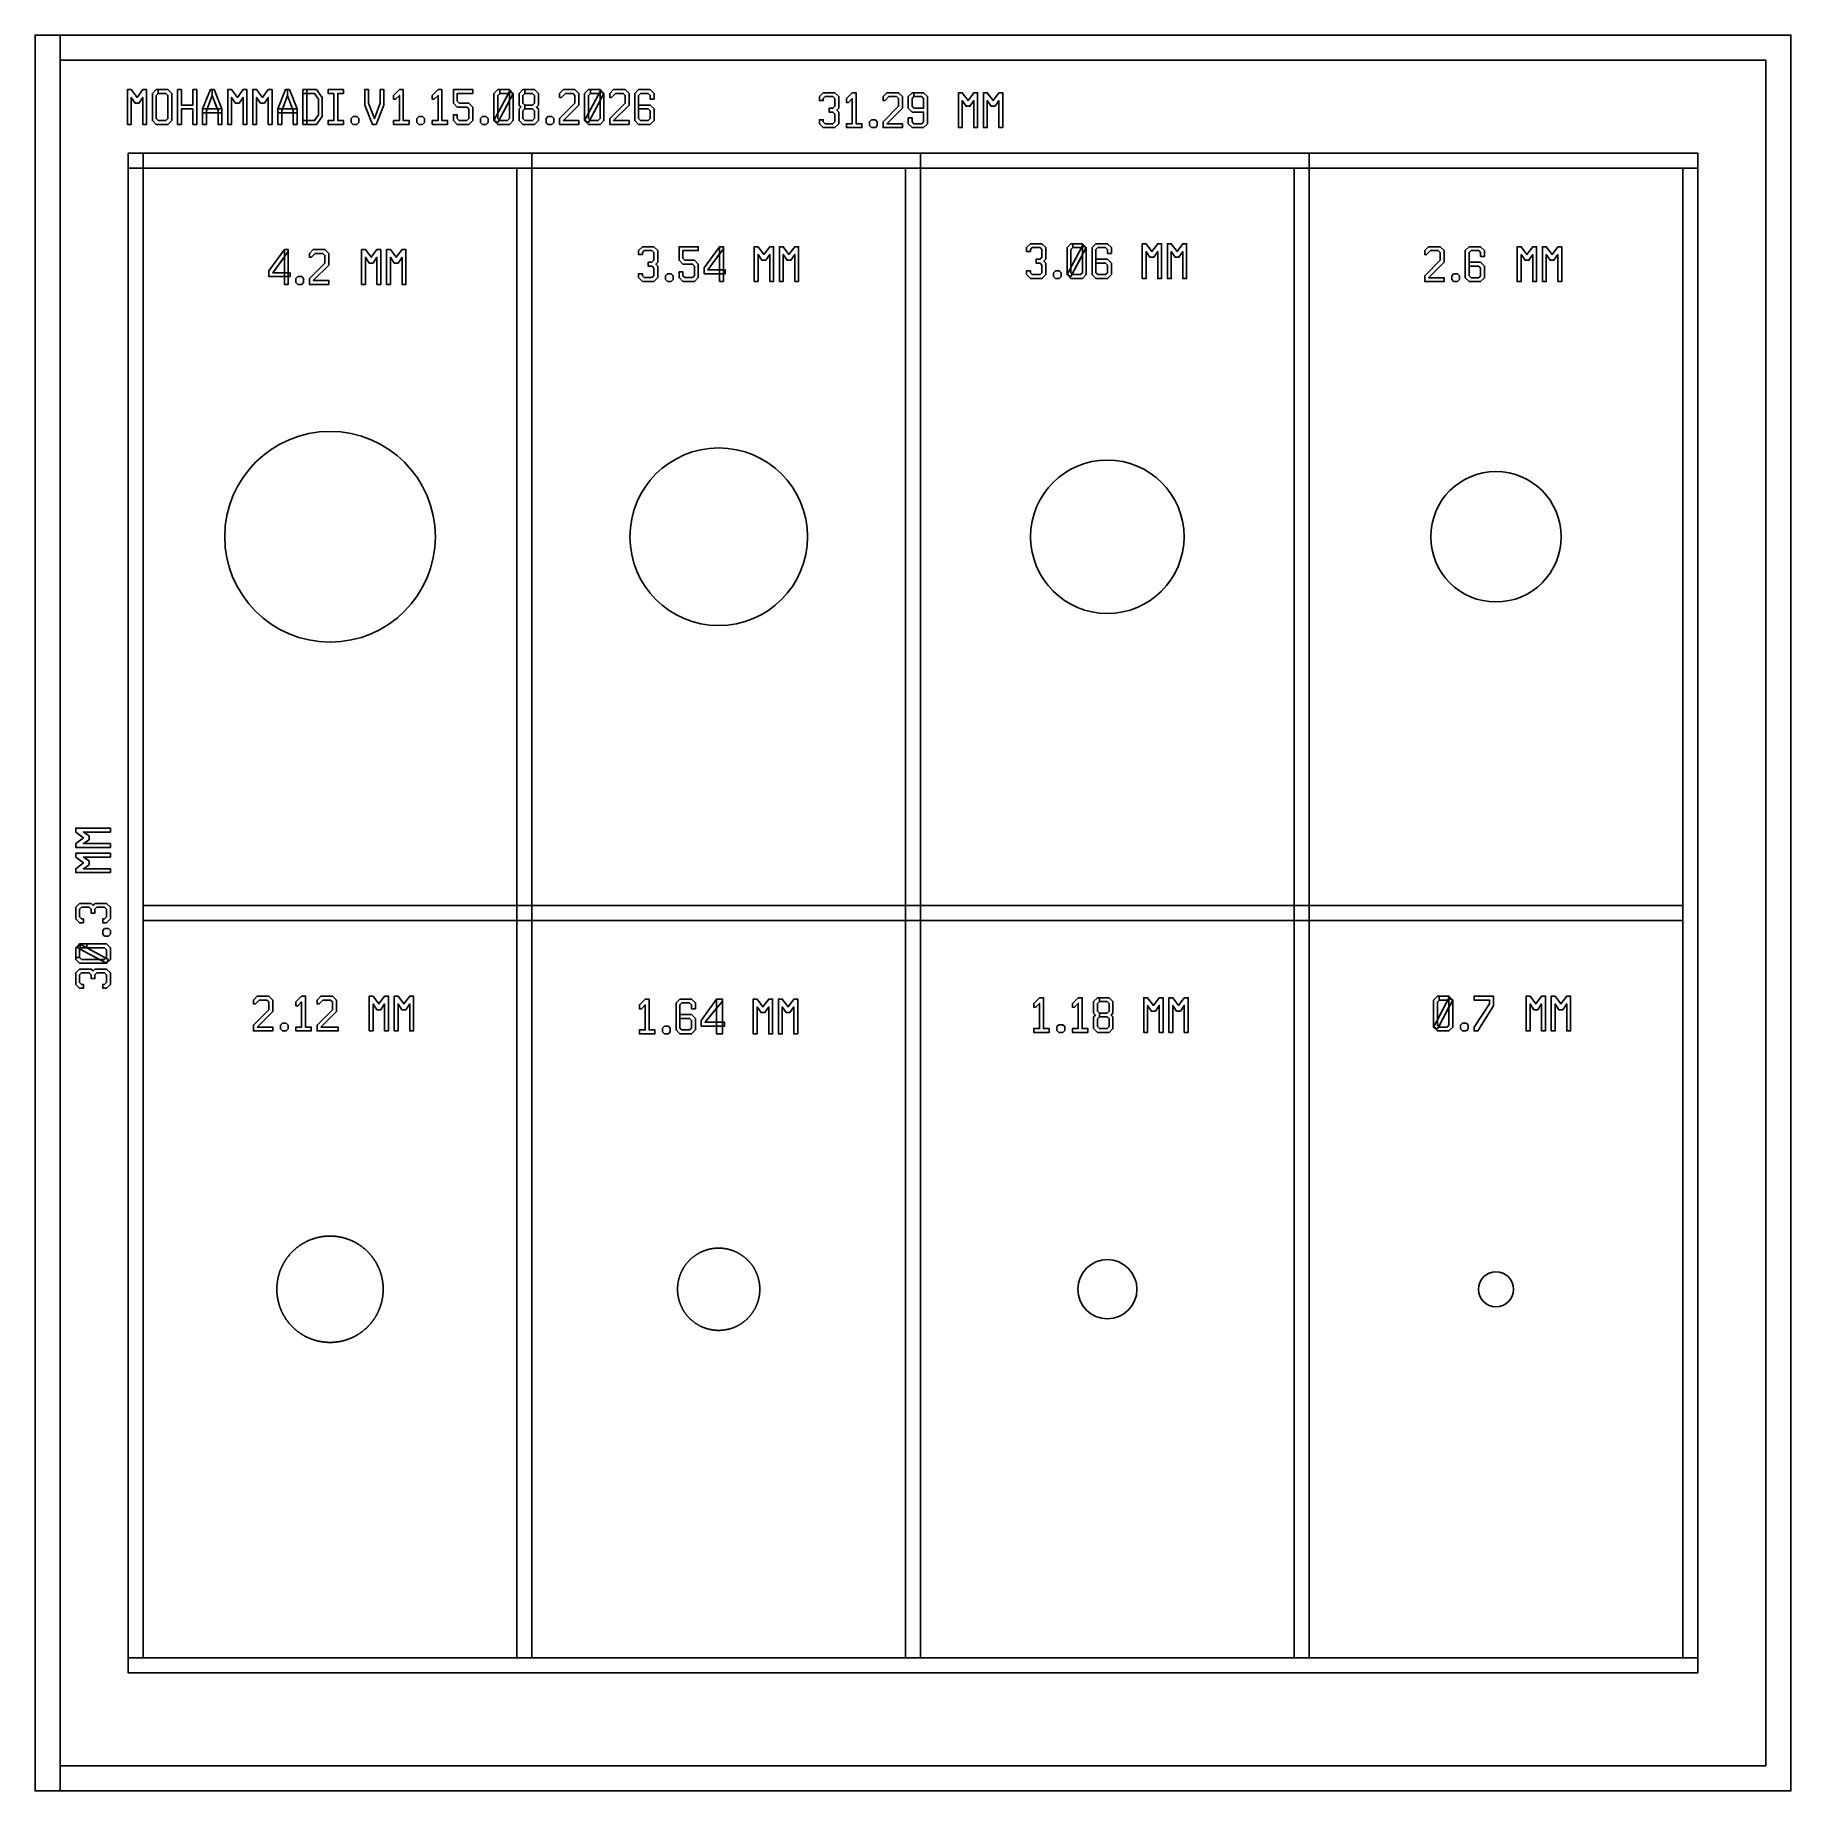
# Model space of a CAD drawing. Extents: x -1855 to 33145, y -17500 to 17500.
import ezdxf

# ---------------------------------------------------------------- set-up
doc = ezdxf.new("R2010")
doc.units = 0
doc.layers.add('Layer1', color=18, linetype='CONTINUOUS')

# ---------------------------------------------------------------- blocks, each defined once
blk = doc.blocks.new('73')
at = {"layer": 'Layer1'}
for points in [[(-3600.077, 15484.846), (-3600.077, 16023.308), (-3523.154, 15907.923), (-3446.231, 15907.923), (-3369.307, 16023.308), (-3369.307, 15484.846), (-3292.384, 15484.846), (-3292.384, 16177.154), (-3369.307, 16177.154), (-3484.692, 16023.308), (-3600.077, 16177.154), (-3677, 16177.154), (-3677, 15484.846), (-3600.077, 15484.846)], [(-3177, 16100.231), (-3177, 15561.769), (-3100.077, 15484.846), (-2869.307, 15484.846), (-2792.384, 15561.769), (-2792.384, 16100.231), (-2869.307, 16177.154), (-3061.615, 16177.154), (-3061.615, 16100.231), (-2907.769, 16100.231), (-2869.307, 16061.769), (-2869.307, 15600.231), (-2907.769, 15561.769), (-3061.615, 15561.769), (-3100.077, 15600.231), (-3100.077, 16061.769), (-3061.615, 16100.231), (-3061.615, 16177.154), (-3100.077, 16177.154), (-3177, 16100.231)], [(-2677, 16177.154), (-2677, 15484.846), (-2600.077, 15484.846), (-2600.077, 15792.538), (-2369.307, 15792.538), (-2369.307, 15484.846), (-2292.384, 15484.846), (-2292.384, 16177.154), (-2369.307, 16177.154), (-2369.307, 15869.462), (-2600.077, 15869.462), (-2600.077, 16177.154), (-2677, 16177.154)], [(-2100.077, 15484.846), (-2100.077, 15754.077), (-1984.692, 16061.769), (-1869.307, 15754.077), (-1869.307, 15484.846), (-1792.384, 15484.846), (-1792.384, 15792.538), (-1946.231, 16177.154), (-2023.154, 16177.154), (-2177, 15792.538), (-2177, 15484.846), (-2100.077, 15484.846)], [(-1600.077, 15484.846), (-1600.077, 16023.308), (-1523.154, 15907.923), (-1446.231, 15907.923), (-1369.307, 16023.308), (-1369.307, 15484.846), (-1292.384, 15484.846), (-1292.384, 16177.154), (-1369.307, 16177.154), (-1484.692, 16023.308), (-1600.077, 16177.154), (-1677, 16177.154), (-1677, 15484.846), (-1600.077, 15484.846)], [(-1100.077, 15484.846), (-1100.077, 16023.308), (-1023.154, 15907.923), (-946.231, 15907.923), (-869.307, 16023.308), (-869.307, 15484.846), (-792.384, 15484.846), (-792.384, 16177.154), (-869.307, 16177.154), (-984.692, 16023.308), (-1100.077, 16177.154), (-1177, 16177.154), (-1177, 15484.846), (-1100.077, 15484.846)], [(-600.077, 15484.846), (-600.077, 15754.077), (-484.692, 16061.769), (-369.307, 15754.077), (-369.307, 15484.846), (-292.384, 15484.846), (-292.384, 15792.538), (-446.231, 16177.154), (-523.154, 16177.154), (-677, 15792.538), (-677, 15484.846), (-600.077, 15484.846)], [(-177, 16100.231), (53.769, 16100.231), (130.693, 15984.846), (130.693, 15677.154), (53.769, 15561.769), (-177, 15561.769), (-177, 15484.846), (92.231, 15484.846), (207.616, 15638.692), (207.616, 16023.308), (92.231, 16177.154), (-177, 16177.154), (-177, 16100.231)], [(-177, 15484.846), (-100.077, 15484.846), (-100.077, 16177.154), (-177, 16177.154), (-177, 15484.846)], [(323, 16177.154), (323, 16100.231), (438.385, 16100.231), (438.385, 15561.769), (323, 15561.769), (323, 15484.846), (630.693, 15484.846), (630.693, 15561.769), (515.308, 15561.769), (515.308, 16100.231), (630.693, 16100.231), (630.693, 16177.154), (323, 16177.154)], [(1130.693, 16177.154), (1053.769, 16177.154), (1053.769, 15869.462), (1207.616, 15484.846), (1284.539, 15484.846), (1438.385, 15869.462), (1438.385, 16177.154), (1361.462, 16177.154), (1361.462, 15907.923), (1246.077, 15600.231), (1130.693, 15907.923), (1130.693, 16177.154)], [(1630.693, 15561.769), (1630.693, 15484.846), (1938.385, 15484.846), (1938.385, 15561.769), (1823, 15561.769), (1823, 16177.154), (1746.077, 16177.154), (1630.693, 16061.769), (1630.693, 15984.846), (1669.154, 15984.846), (1746.077, 16061.769), (1746.077, 15561.769), (1630.693, 15561.769)], [(2399.923, 15561.769), (2399.923, 15484.846), (2707.616, 15484.846), (2707.616, 15561.769), (2592.231, 15561.769), (2592.231, 16177.154), (2515.308, 16177.154), (2399.923, 16061.769), (2399.923, 15984.846), (2438.385, 15984.846), (2515.308, 16061.769), (2515.308, 15561.769), (2399.923, 15561.769)], [(3207.616, 16100.231), (3207.616, 16177.154), (2823, 16177.154), (2823, 15907.923), (2899.923, 15831), (3092.231, 15831), (3130.693, 15792.538), (3130.693, 15600.231), (3092.231, 15561.769), (2938.385, 15561.769), (2899.923, 15600.231), (2899.923, 15677.154), (2823, 15677.154), (2823, 15561.769), (2899.923, 15484.846), (3130.693, 15484.846), (3207.616, 15561.769), (3207.616, 15831), (3130.693, 15907.923), (2938.385, 15907.923), (2899.923, 15946.385), (2899.923, 16100.231), (3207.616, 16100.231)], [(3630.693, 16100.231), (3630.693, 15561.769), (3707.616, 15484.846), (3938.385, 15484.846), (4015.308, 15561.769), (4015.308, 16100.231), (3938.385, 16177.154), (3746.077, 16177.154), (3746.077, 16100.231), (3899.923, 16100.231), (3938.385, 16061.769), (3938.385, 15600.231), (3899.923, 15561.769), (3746.077, 15561.769), (3707.616, 15600.231), (3707.616, 16061.769), (3746.077, 16100.231), (3746.077, 16177.154), (3707.616, 16177.154), (3630.693, 16100.231)], [(3707.616, 15523.308), (4015.308, 16100.231), (3938.385, 16138.692), (3630.693, 15561.769), (3707.616, 15523.308)], [(4130.693, 16100.231), (4130.693, 15869.462), (4169.154, 15831), (4130.693, 15792.538), (4130.693, 15561.769), (4207.616, 15484.846), (4438.385, 15484.846), (4515.308, 15561.769), (4515.308, 15792.538), (4476.846, 15831), (4515.308, 15869.462), (4515.308, 16100.231), (4438.385, 16177.154), (4246.077, 16177.154), (4246.077, 16100.231), (4399.923, 16100.231), (4438.385, 16061.769), (4438.385, 15907.923), (4399.923, 15869.462), (4246.077, 15869.462), (4246.077, 15792.538), (4399.923, 15792.538), (4438.385, 15754.077), (4438.385, 15600.231), (4399.923, 15561.769), (4246.077, 15561.769), (4207.616, 15600.231), (4207.616, 15754.077), (4246.077, 15792.538), (4246.077, 15869.462), (4207.616, 15907.923), (4207.616, 16061.769), (4246.077, 16100.231), (4246.077, 16177.154), (4207.616, 16177.154), (4130.693, 16100.231)], [(4938.385, 15600.231), (4938.385, 15484.846), (5323, 15484.846), (5323, 15561.769), (5015.308, 15561.769), (5323, 15869.462), (5323, 16100.231), (5246.077, 16177.154), (5015.308, 16177.154), (4938.385, 16100.231), (4938.385, 16023.308), (4976.846, 16023.308), (5053.769, 16100.231), (5207.616, 16100.231), (5246.077, 16061.769), (5246.077, 15907.923), (4938.385, 15600.231)], [(5438.385, 16100.231), (5438.385, 15561.769), (5515.308, 15484.846), (5746.077, 15484.846), (5823, 15561.769), (5823, 16100.231), (5746.077, 16177.154), (5553.769, 16177.154), (5553.769, 16100.231), (5707.616, 16100.231), (5746.077, 16061.769), (5746.077, 15600.231), (5707.616, 15561.769), (5553.769, 15561.769), (5515.308, 15600.231), (5515.308, 16061.769), (5553.769, 16100.231), (5553.769, 16177.154), (5515.308, 16177.154), (5438.385, 16100.231)], [(5515.308, 15523.308), (5823, 16100.231), (5746.077, 16138.692), (5438.385, 15561.769), (5515.308, 15523.308)], [(5938.385, 15600.231), (5938.385, 15484.846), (6323, 15484.846), (6323, 15561.769), (6015.308, 15561.769), (6323, 15869.462), (6323, 16100.231), (6246.077, 16177.154), (6015.308, 16177.154), (5938.385, 16100.231), (5938.385, 16023.308), (5976.846, 16023.308), (6053.769, 16100.231), (6207.616, 16100.231), (6246.077, 16061.769), (6246.077, 15907.923), (5938.385, 15600.231)], [(6438.385, 16100.231), (6438.385, 15561.769), (6515.308, 15484.846), (6746.077, 15484.846), (6823, 15561.769), (6823, 15792.538), (6746.077, 15869.462), (6515.308, 15869.462), (6515.308, 15792.538), (6707.616, 15792.538), (6746.077, 15754.077), (6746.077, 15600.231), (6707.616, 15561.769), (6553.769, 15561.769), (6515.308, 15600.231), (6515.308, 16061.769), (6553.769, 16100.231), (6707.616, 16100.231), (6746.077, 16061.769), (6746.077, 15984.846), (6823, 15984.846), (6823, 16100.231), (6746.077, 16177.154), (6515.308, 16177.154), (6438.385, 16100.231)], [(-2177, 15715.615), (-1792.384, 15715.615), (-1792.384, 15792.538), (-2177, 15792.538), (-2177, 15715.615)], [(-677, 15715.615), (-292.384, 15715.615), (-292.384, 15792.538), (-677, 15792.538), (-677, 15715.615)], [(784.539, 15523.308), (823, 15484.846), (899.923, 15484.846), (938.385, 15523.308), (938.385, 15600.231), (899.923, 15638.692), (823, 15638.692), (784.539, 15600.231), (784.539, 15523.308)], [(2092.231, 15523.308), (2130.693, 15484.846), (2207.616, 15484.846), (2246.077, 15523.308), (2246.077, 15600.231), (2207.616, 15638.692), (2130.693, 15638.692), (2092.231, 15600.231), (2092.231, 15523.308)], [(3361.462, 15523.308), (3399.923, 15484.846), (3476.846, 15484.846), (3515.308, 15523.308), (3515.308, 15600.231), (3476.846, 15638.692), (3399.923, 15638.692), (3361.462, 15600.231), (3361.462, 15523.308)], [(4669.154, 15523.308), (4707.616, 15484.846), (4784.539, 15484.846), (4823, 15523.308), (4823, 15600.231), (4784.539, 15638.692), (4707.616, 15638.692), (4669.154, 15600.231), (4669.154, 15523.308)]]:
    blk.add_lwpolyline(points, close=True, dxfattribs=at)
blk = doc.blocks.new('74')
at = {"layer": 'Layer1'}
for points in [[(12156.077, 16244.231), (12156.077, 16167.308), (12233, 16167.308), (12233, 16205.769), (12271.462, 16244.231), (12425.308, 16244.231), (12463.769, 16205.769), (12463.769, 16051.923), (12425.308, 16013.462), (12348.385, 16013.462), (12348.385, 15936.538), (12425.308, 15936.538), (12463.769, 15898.077), (12463.769, 15744.231), (12425.308, 15705.769), (12271.462, 15705.769), (12233, 15744.231), (12233, 15782.692), (12156.077, 15782.692), (12156.077, 15705.769), (12233, 15628.846), (12463.769, 15628.846), (12540.693, 15705.769), (12540.693, 15936.538), (12502.231, 15975), (12540.693, 16013.462), (12540.693, 16244.231), (12463.769, 16321.154), (12233, 16321.154), (12156.077, 16244.231)], [(12694.539, 15705.769), (12694.539, 15628.846), (13002.231, 15628.846), (13002.231, 15705.769), (12886.846, 15705.769), (12886.846, 16321.154), (12809.923, 16321.154), (12694.539, 16205.769), (12694.539, 16128.846), (12733, 16128.846), (12809.923, 16205.769), (12809.923, 15705.769), (12694.539, 15705.769)], [(13425.308, 15744.231), (13425.308, 15628.846), (13809.923, 15628.846), (13809.923, 15705.769), (13502.231, 15705.769), (13809.923, 16013.462), (13809.923, 16244.231), (13733, 16321.154), (13502.231, 16321.154), (13425.308, 16244.231), (13425.308, 16167.308), (13463.769, 16167.308), (13540.693, 16244.231), (13694.539, 16244.231), (13733, 16205.769), (13733, 16051.923), (13425.308, 15744.231)], [(13925.308, 16244.231), (13925.308, 16013.462), (14002.231, 15936.538), (14233, 15936.538), (14233, 15744.231), (14194.539, 15705.769), (14040.693, 15705.769), (14002.231, 15744.231), (14002.231, 15821.154), (13925.308, 15821.154), (13925.308, 15705.769), (14002.231, 15628.846), (14233, 15628.846), (14309.923, 15705.769), (14309.923, 16244.231), (14233, 16321.154), (14040.693, 16321.154), (14040.693, 16244.231), (14194.539, 16244.231), (14233, 16205.769), (14233, 16013.462), (14040.693, 16013.462), (14002.231, 16051.923), (14002.231, 16205.769), (14040.693, 16244.231), (14040.693, 16321.154), (14002.231, 16321.154), (13925.308, 16244.231)], [(15002.231, 15628.846), (15002.231, 16167.308), (15079.154, 16051.923), (15156.077, 16051.923), (15233, 16167.308), (15233, 15628.846), (15309.923, 15628.846), (15309.923, 16321.154), (15233, 16321.154), (15117.616, 16167.308), (15002.231, 16321.154), (14925.308, 16321.154), (14925.308, 15628.846), (15002.231, 15628.846)], [(15502.231, 15628.846), (15502.231, 16167.308), (15579.154, 16051.923), (15656.077, 16051.923), (15733, 16167.308), (15733, 15628.846), (15809.923, 15628.846), (15809.923, 16321.154), (15733, 16321.154), (15617.616, 16167.308), (15502.231, 16321.154), (15425.308, 16321.154), (15425.308, 15628.846), (15502.231, 15628.846)], [(13156.077, 15667.308), (13194.539, 15628.846), (13271.462, 15628.846), (13309.923, 15667.308), (13309.923, 15744.231), (13271.462, 15782.692), (13194.539, 15782.692), (13156.077, 15744.231), (13156.077, 15667.308)]]:
    blk.add_lwpolyline(points, close=True, dxfattribs=at)
blk = doc.blocks.new('75')
at = {"layer": 'Layer1'}
for points in [[(-2385.154, 98.231), (-2385.154, 21.308), (-2308.231, 21.308), (-2308.231, 59.769), (-2269.769, 98.231), (-2115.923, 98.231), (-2077.461, 59.769), (-2077.461, -94.077), (-2115.923, -132.538), (-2192.846, -132.538), (-2192.846, -209.462), (-2115.923, -209.462), (-2077.461, -247.923), (-2077.461, -401.769), (-2115.923, -440.231), (-2269.769, -440.231), (-2308.231, -401.769), (-2308.231, -363.308), (-2385.154, -363.308), (-2385.154, -440.231), (-2308.231, -517.154), (-2077.461, -517.154), (-2000.538, -440.231), (-2000.538, -209.462), (-2039, -171), (-2000.538, -132.538), (-2000.538, 98.231), (-2077.461, 175.154), (-2308.231, 175.154), (-2385.154, 98.231)], [(-1885.154, 98.231), (-1885.154, -440.231), (-1808.231, -517.154), (-1577.461, -517.154), (-1500.538, -440.231), (-1500.538, 98.231), (-1577.461, 175.154), (-1769.769, 175.154), (-1769.769, 98.231), (-1615.923, 98.231), (-1577.461, 59.769), (-1577.461, -401.769), (-1615.923, -440.231), (-1769.769, -440.231), (-1808.231, -401.769), (-1808.231, 59.769), (-1769.769, 98.231), (-1769.769, 175.154), (-1808.231, 175.154), (-1885.154, 98.231)], [(-1808.231, -478.692), (-1500.538, 98.231), (-1577.461, 136.692), (-1885.154, -440.231), (-1808.231, -478.692)], [(-1077.461, 98.231), (-1077.461, 21.308), (-1000.538, 21.308), (-1000.538, 59.769), (-962.077, 98.231), (-808.231, 98.231), (-769.769, 59.769), (-769.769, -94.077), (-808.231, -132.538), (-885.154, -132.538), (-885.154, -209.462), (-808.231, -209.462), (-769.769, -247.923), (-769.769, -401.769), (-808.231, -440.231), (-962.077, -440.231), (-1000.538, -401.769), (-1000.538, -363.308), (-1077.461, -363.308), (-1077.461, -440.231), (-1000.538, -517.154), (-769.769, -517.154), (-692.846, -440.231), (-692.846, -209.462), (-731.307, -171), (-692.846, -132.538), (-692.846, 98.231), (-769.769, 175.154), (-1000.538, 175.154), (-1077.461, 98.231)], [(-0.538, -517.154), (-0.538, 21.308), (76.385, -94.077), (153.308, -94.077), (230.231, 21.308), (230.231, -517.154), (307.154, -517.154), (307.154, 175.154), (230.231, 175.154), (114.846, 21.308), (-0.538, 175.154), (-77.461, 175.154), (-77.461, -517.154), (-0.538, -517.154)], [(499.462, -517.154), (499.462, 21.308), (576.385, -94.077), (653.308, -94.077), (730.231, 21.308), (730.231, -517.154), (807.154, -517.154), (807.154, 175.154), (730.231, 175.154), (614.846, 21.308), (499.462, 175.154), (422.539, 175.154), (422.539, -517.154), (499.462, -517.154)], [(-1346.692, -478.692), (-1308.231, -517.154), (-1231.307, -517.154), (-1192.846, -478.692), (-1192.846, -401.769), (-1231.307, -363.308), (-1308.231, -363.308), (-1346.692, -401.769), (-1346.692, -478.692)]]:
    blk.add_lwpolyline(points, close=True, dxfattribs=at)
blk = doc.blocks.new('76')
at = {"layer": 'Layer1'}
for points in [[(3190.23, 13224.154), (3113.307, 13224.154), (2805.615, 12801.077), (2805.615, 12685.692), (3228.692, 12685.692), (3228.692, 12762.615), (2882.538, 12762.615), (3190.23, 13185.692), (3190.23, 13224.154)], [(3113.307, 12531.846), (3190.23, 12531.846), (3190.23, 13224.154), (3113.307, 13224.154), (3113.307, 12531.846)], [(3613.307, 12647.231), (3613.307, 12531.846), (3997.922, 12531.846), (3997.922, 12608.769), (3690.23, 12608.769), (3997.922, 12916.462), (3997.922, 13147.231), (3920.999, 13224.154), (3690.23, 13224.154), (3613.307, 13147.231), (3613.307, 13070.308), (3651.768, 13070.308), (3728.692, 13147.231), (3882.538, 13147.231), (3920.999, 13108.769), (3920.999, 12954.923), (3613.307, 12647.231)], [(4728.692, 12531.846), (4728.692, 13070.308), (4805.615, 12954.923), (4882.538, 12954.923), (4959.461, 13070.308), (4959.461, 12531.846), (5036.384, 12531.846), (5036.384, 13224.154), (4959.461, 13224.154), (4844.076, 13070.308), (4728.692, 13224.154), (4651.768, 13224.154), (4651.768, 12531.846), (4728.692, 12531.846)], [(5228.692, 12531.846), (5228.692, 13070.308), (5305.615, 12954.923), (5382.538, 12954.923), (5459.461, 13070.308), (5459.461, 12531.846), (5536.384, 12531.846), (5536.384, 13224.154), (5459.461, 13224.154), (5344.076, 13070.308), (5228.692, 13224.154), (5151.768, 13224.154), (5151.768, 12531.846), (5228.692, 12531.846)], [(3344.076, 12570.308), (3382.538, 12531.846), (3459.461, 12531.846), (3497.922, 12570.308), (3497.922, 12647.231), (3459.461, 12685.692), (3382.538, 12685.692), (3344.076, 12647.231), (3344.076, 12570.308)]]:
    blk.add_lwpolyline(points, close=True, dxfattribs=at)
blk = doc.blocks.new('77')
at = {"layer": 'Layer1'}
for points in [[(10172.846, 13292.231), (10172.846, 13215.308), (10249.769, 13215.308), (10249.769, 13253.769), (10288.231, 13292.231), (10442.077, 13292.231), (10480.539, 13253.769), (10480.539, 13099.923), (10442.077, 13061.462), (10365.154, 13061.462), (10365.154, 12984.538), (10442.077, 12984.538), (10480.539, 12946.077), (10480.539, 12792.231), (10442.077, 12753.769), (10288.231, 12753.769), (10249.769, 12792.231), (10249.769, 12830.692), (10172.846, 12830.692), (10172.846, 12753.769), (10249.769, 12676.846), (10480.539, 12676.846), (10557.462, 12753.769), (10557.462, 12984.538), (10519, 13023), (10557.462, 13061.462), (10557.462, 13292.231), (10480.539, 13369.154), (10249.769, 13369.154), (10172.846, 13292.231)], [(11365.154, 13292.231), (11365.154, 13369.154), (10980.539, 13369.154), (10980.539, 13099.923), (11057.462, 13023), (11249.769, 13023), (11288.231, 12984.538), (11288.231, 12792.231), (11249.769, 12753.769), (11095.923, 12753.769), (11057.462, 12792.231), (11057.462, 12869.154), (10980.539, 12869.154), (10980.539, 12753.769), (11057.462, 12676.846), (11288.231, 12676.846), (11365.154, 12753.769), (11365.154, 13023), (11288.231, 13099.923), (11095.923, 13099.923), (11057.462, 13138.385), (11057.462, 13292.231), (11365.154, 13292.231)], [(11865.154, 13369.154), (11788.231, 13369.154), (11480.539, 12946.077), (11480.539, 12830.692), (11903.616, 12830.692), (11903.616, 12907.615), (11557.462, 12907.615), (11865.154, 13330.692), (11865.154, 13369.154)], [(11788.231, 12676.846), (11865.154, 12676.846), (11865.154, 13369.154), (11788.231, 13369.154), (11788.231, 12676.846)], [(12557.462, 12676.846), (12557.462, 13215.308), (12634.385, 13099.923), (12711.308, 13099.923), (12788.231, 13215.308), (12788.231, 12676.846), (12865.154, 12676.846), (12865.154, 13369.154), (12788.231, 13369.154), (12672.846, 13215.308), (12557.462, 13369.154), (12480.539, 13369.154), (12480.539, 12676.846), (12557.462, 12676.846)], [(13057.462, 12676.846), (13057.462, 13215.308), (13134.385, 13099.923), (13211.308, 13099.923), (13288.231, 13215.308), (13288.231, 12676.846), (13365.154, 12676.846), (13365.154, 13369.154), (13288.231, 13369.154), (13172.846, 13215.308), (13057.462, 13369.154), (12980.539, 13369.154), (12980.539, 12676.846), (13057.462, 12676.846)], [(10711.308, 12715.308), (10749.769, 12676.846), (10826.693, 12676.846), (10865.154, 12715.308), (10865.154, 12792.231), (10826.693, 12830.692), (10749.769, 12830.692), (10711.308, 12792.231), (10711.308, 12715.308)]]:
    blk.add_lwpolyline(points, close=True, dxfattribs=at)
blk = doc.blocks.new('78')
at = {"layer": 'Layer1'}
for points in [[(17907.846, 13351.231), (17907.846, 13274.308), (17984.769, 13274.308), (17984.769, 13312.769), (18023.231, 13351.231), (18177.077, 13351.231), (18215.539, 13312.769), (18215.539, 13158.923), (18177.077, 13120.462), (18100.154, 13120.462), (18100.154, 13043.538), (18177.077, 13043.538), (18215.539, 13005.077), (18215.539, 12851.231), (18177.077, 12812.769), (18023.231, 12812.769), (17984.769, 12851.231), (17984.769, 12889.692), (17907.846, 12889.692), (17907.846, 12812.769), (17984.769, 12735.846), (18215.539, 12735.846), (18292.462, 12812.769), (18292.462, 13043.538), (18254, 13082), (18292.462, 13120.462), (18292.462, 13351.231), (18215.539, 13428.154), (17984.769, 13428.154), (17907.846, 13351.231)], [(18715.539, 13351.231), (18715.539, 12812.769), (18792.462, 12735.846), (19023.231, 12735.846), (19100.154, 12812.769), (19100.154, 13351.231), (19023.231, 13428.154), (18830.923, 13428.154), (18830.923, 13351.231), (18984.769, 13351.231), (19023.231, 13312.769), (19023.231, 12851.231), (18984.769, 12812.769), (18830.923, 12812.769), (18792.462, 12851.231), (18792.462, 13312.769), (18830.923, 13351.231), (18830.923, 13428.154), (18792.462, 13428.154), (18715.539, 13351.231)], [(18792.462, 12774.308), (19100.154, 13351.231), (19023.231, 13389.692), (18715.539, 12812.769), (18792.462, 12774.308)], [(19215.539, 13351.231), (19215.539, 12812.769), (19292.462, 12735.846), (19523.231, 12735.846), (19600.154, 12812.769), (19600.154, 13043.538), (19523.231, 13120.462), (19292.462, 13120.462), (19292.462, 13043.538), (19484.769, 13043.538), (19523.231, 13005.077), (19523.231, 12851.231), (19484.769, 12812.769), (19330.923, 12812.769), (19292.462, 12851.231), (19292.462, 13312.769), (19330.923, 13351.231), (19484.769, 13351.231), (19523.231, 13312.769), (19523.231, 13235.846), (19600.154, 13235.846), (19600.154, 13351.231), (19523.231, 13428.154), (19292.462, 13428.154), (19215.539, 13351.231)], [(20292.462, 12735.846), (20292.462, 13274.308), (20369.385, 13158.923), (20446.308, 13158.923), (20523.231, 13274.308), (20523.231, 12735.846), (20600.154, 12735.846), (20600.154, 13428.154), (20523.231, 13428.154), (20407.846, 13274.308), (20292.462, 13428.154), (20215.539, 13428.154), (20215.539, 12735.846), (20292.462, 12735.846)], [(20792.462, 12735.846), (20792.462, 13274.308), (20869.385, 13158.923), (20946.308, 13158.923), (21023.231, 13274.308), (21023.231, 12735.846), (21100.154, 12735.846), (21100.154, 13428.154), (21023.231, 13428.154), (20907.846, 13274.308), (20792.462, 13428.154), (20715.539, 13428.154), (20715.539, 12735.846), (20792.462, 12735.846)], [(18446.308, 12774.308), (18484.769, 12735.846), (18561.693, 12735.846), (18600.154, 12774.308), (18600.154, 12851.231), (18561.693, 12889.692), (18484.769, 12889.692), (18446.308, 12851.231), (18446.308, 12774.308)]]:
    blk.add_lwpolyline(points, close=True, dxfattribs=at)
blk = doc.blocks.new('cell1')
at = {"layer": 'Layer1'}
for points in [[(0, 15150), (0, 14850), (31290, 14850), (31290, 15150), (0, 15150)], [(300, 14850), (0, 14850), (0, -14850), (300, -14850), (300, 14850)], [(8047.5, 14850), (7747.5, 14850), (7747.5, -14850), (8047.5, -14850), (8047.5, 14850)], [(15795, 14850), (15495, 14850), (15495, -14850), (15795, -14850), (15795, 14850)], [(23542.5, 14850), (23242.5, 14850), (23242.5, -14850), (23542.5, -14850), (23542.5, 14850)], [(31290, 14850), (30990, 14850), (30990, -14850), (31290, -14850), (31290, 14850)], [(300, 150), (300, -150), (30990, -150), (30990, 150), (300, 150)], [(5083.75, -7500), (5083.71, -7490.791), (5083.59, -7481.584), (5083.39, -7472.377), (5083.11, -7463.173), (5082.75, -7453.971), (5082.31, -7444.773), (5081.791, -7435.579), (5081.191, -7426.39), (5080.512, -7417.206), (5079.753, -7408.029), (5078.914, -7398.858), (5077.995, -7389.696), (5076.997, -7380.541), (5075.92, -7371.396), (5074.763, -7362.26), (5073.526, -7353.135), (5072.211, -7344.021), (5070.816, -7334.918), (5069.343, -7325.828), (5067.79, -7316.751), (5066.159, -7307.688), (5064.449, -7298.64), (5062.66, -7289.606), (5060.793, -7280.589), (5058.848, -7271.588), (5056.825, -7262.605), (5054.723, -7253.639), (5052.544, -7244.692), (5050.288, -7235.764), (5047.953, -7226.856), (5045.542, -7217.969), (5043.053, -7209.103), (5040.487, -7200.259), (5037.845, -7191.437), (5035.126, -7182.639), (5032.331, -7173.865), (5029.46, -7165.115), (5026.513, -7156.391), (5023.49, -7147.693), (5020.391, -7139.021), (5017.218, -7130.376), (5013.969, -7121.76), (5010.646, -7113.171), (5007.248, -7104.613), (5003.776, -7096.083), (5000.23, -7087.585), (4996.611, -7079.117), (4992.918, -7070.682), (4989.151, -7062.278), (4985.312, -7053.908), (4981.401, -7045.572), (4977.417, -7037.269), (4973.361, -7029.002), (4969.233, -7020.77), (4965.034, -7012.574), (4960.764, -7004.416), (4956.424, -6996.294), (4952.013, -6988.211), (4947.532, -6980.166), (4942.981, -6972.16), (4938.361, -6964.195), (4933.671, -6956.269), (4928.913, -6948.385), (4924.087, -6940.542), (4919.193, -6932.742), (4914.231, -6924.984), (4909.202, -6917.27), (4904.107, -6909.6), (4898.944, -6901.974), (4893.716, -6894.394), (4888.422, -6886.859), (4883.063, -6879.37), (4877.639, -6871.928), (4872.15, -6864.534), (4866.598, -6857.188), (4860.982, -6849.89), (4855.302, -6842.641), (4849.56, -6835.442), (4843.756, -6828.293), (4837.89, -6821.195), (4831.962, -6814.147), (4825.973, -6807.152), (4819.924, -6800.209), (4813.814, -6793.319), (4807.645, -6786.482), (4801.417, -6779.699), (4795.13, -6772.97), (4788.785, -6766.296), (4782.383, -6759.678), (4775.923, -6753.115), (4769.406, -6746.609), (4762.833, -6740.16), (4756.204, -6733.768), (4749.52, -6727.434), (4742.781, -6721.158), (4735.987, -6714.941), (4729.14, -6708.783), (4722.24, -6702.685), (4715.287, -6696.647), (4708.282, -6690.67), (4701.225, -6684.753), (4694.118, -6678.899), (4686.959, -6673.106), (4679.751, -6667.376), (4672.493, -6661.708), (4665.186, -6656.104), (4657.83, -6650.563), (4650.427, -6645.087), (4642.976, -6639.675), (4635.479, -6634.328), (4627.935, -6629.047), (4620.346, -6623.831), (4612.712, -6618.681), (4605.034, -6613.598), (4597.311, -6608.581), (4589.546, -6603.632), (4581.737, -6598.751), (4573.887, -6593.937), (4565.995, -6589.192), (4558.062, -6584.516), (4550.088, -6579.909), (4542.075, -6575.371), (4534.023, -6570.903), (4525.933, -6566.505), (4517.804, -6562.178), (4509.638, -6557.921), (4501.436, -6553.736), (4493.197, -6549.622), (4484.923, -6545.579), (4476.615, -6541.609), (4468.272, -6537.711), (4459.895, -6533.885), (4451.486, -6530.133), (4443.044, -6526.454), (4434.571, -6522.848), (4426.066, -6519.316), (4417.531, -6515.858), (4408.967, -6512.474), (4400.374, -6509.165), (4391.752, -6505.93), (4383.102, -6502.771), (4374.425, -6499.687), (4365.722, -6496.678), (4356.993, -6493.745), (4348.238, -6490.888), (4339.46, -6488.107), (4330.657, -6485.403), (4321.831, -6482.775), (4312.983, -6480.223), (4304.113, -6477.749), (4295.222, -6475.352), (4286.31, -6473.033), (4277.379, -6470.79), (4268.428, -6468.626), (4259.459, -6466.539), (4250.472, -6464.53), (4241.468, -6462.6), (4232.447, -6460.748), (4223.411, -6458.974), (4214.36, -6457.279), (4205.294, -6455.662), (4196.215, -6454.124), (4187.122, -6452.666), (4178.018, -6451.286), (4168.901, -6449.985), (4159.774, -6448.764), (4150.636, -6447.622), (4141.489, -6446.559), (4132.333, -6445.576), (4123.169, -6444.673), (4113.997, -6443.849), (4104.819, -6443.105), (4095.634, -6442.44), (4086.444, -6441.856), (4077.249, -6441.351), (4068.05, -6440.926), (4058.848, -6440.581), (4049.643, -6440.316), (4040.436, -6440.131), (4031.228, -6440.026), (4022.02, -6440.001), (4012.811, -6440.056), (4003.603, -6440.191), (3994.397, -6440.406), (3985.193, -6440.701), (3975.992, -6441.076), (3966.795, -6441.531), (3957.602, -6442.066), (3948.414, -6442.681), (3939.231, -6443.375), (3930.055, -6444.149), (3920.886, -6445.003), (3911.725, -6445.936), (3902.572, -6446.949), (3893.428, -6448.042), (3884.295, -6449.214), (3875.171, -6450.465), (3866.059, -6451.795), (3856.959, -6453.205), (3847.872, -6454.693), (3838.797, -6456.26), (3829.737, -6457.906), (3820.691, -6459.631), (3811.661, -6461.435), (3802.646, -6463.316), (3793.649, -6465.276), (3784.668, -6467.314), (3775.706, -6469.43), (3766.763, -6471.624), (3757.838, -6473.895), (3748.934, -6476.244), (3740.051, -6478.67), (3731.189, -6481.173), (3722.349, -6483.753), (3713.532, -6486.41), (3704.738, -6489.143), (3695.969, -6491.953), (3687.224, -6494.838), (3678.504, -6497.8), (3669.811, -6500.837), (3661.144, -6503.949), (3652.505, -6507.137), (3643.894, -6510.4), (3635.311, -6513.737), (3626.758, -6517.149), (3618.234, -6520.634), (3609.741, -6524.194), (3601.28, -6527.828), (3592.85, -6531.535), (3584.453, -6535.314), (3576.089, -6539.167), (3567.759, -6543.092), (3559.463, -6547.09), (3551.202, -6551.159), (3542.977, -6555.3), (3534.789, -6559.513), (3526.637, -6563.796), (3518.522, -6568.15), (3510.446, -6572.574), (3502.409, -6577.068), (3494.41, -6581.632), (3486.452, -6586.265), (3478.535, -6590.967), (3470.658, -6595.738), (3462.823, -6600.577), (3455.031, -6605.484), (3447.281, -6610.459), (3439.575, -6615.5), (3431.913, -6620.608), (3424.296, -6625.783), (3416.724, -6631.024), (3409.198, -6636.33), (3401.718, -6641.701), (3394.285, -6647.138), (3386.9, -6652.638), (3379.563, -6658.203), (3372.274, -6663.831), (3365.035, -6669.522), (3357.845, -6675.276), (3350.705, -6681.092), (3343.616, -6686.97), (3336.579, -6692.909), (3329.594, -6698.909), (3322.66, -6704.97), (3315.78, -6711.09), (3308.953, -6717.27), (3302.18, -6723.51), (3295.462, -6729.807), (3288.799, -6736.163), (3282.191, -6742.577), (3275.639, -6749.048), (3269.143, -6755.575), (3262.704, -6762.159), (3256.323, -6768.798), (3250, -6775.493), (3243.735, -6782.242), (3237.529, -6789.045), (3231.383, -6795.902), (3225.296, -6802.812), (3219.269, -6809.775), (3213.303, -6816.79), (3207.399, -6823.856), (3201.556, -6830.974), (3195.774, -6838.142), (3190.056, -6845.359), (3184.4, -6852.627), (3178.808, -6859.943), (3173.28, -6867.307), (3167.815, -6874.72), (3162.415, -6882.179), (3157.081, -6889.685), (3151.811, -6897.237), (3146.608, -6904.835), (3141.471, -6912.477), (3136.4, -6920.164), (3131.396, -6927.895), (3126.46, -6935.668), (3121.591, -6943.485), (3116.79, -6951.343), (3112.058, -6959.243), (3107.395, -6967.183), (3102.801, -6975.164), (3098.276, -6983.185), (3093.821, -6991.244), (3089.437, -6999.342), (3085.123, -7007.477), (3080.879, -7015.65), (3076.707, -7023.86), (3072.606, -7032.105), (3068.578, -7040.385), (3064.621, -7048.701), (3060.736, -7057.05), (3056.925, -7065.433), (3053.186, -7073.848), (3049.52, -7082.296), (3045.928, -7090.775), (3042.41, -7099.285), (3038.966, -7107.826), (3035.596, -7116.396), (3032.301, -7124.994), (3029.081, -7133.622), (3025.935, -7142.277), (3022.865, -7150.958), (3019.871, -7159.667), (3016.952, -7168.4), (3014.11, -7177.159), (3011.343, -7185.943), (3008.653, -7194.75), (3006.039, -7203.58), (3003.503, -7212.432), (3001.043, -7221.306), (2998.66, -7230.201), (2996.355, -7239.117), (2994.128, -7248.052), (2991.978, -7257.006), (2989.906, -7265.979), (2987.912, -7274.969), (2985.996, -7283.976), (2984.158, -7292.999), (2982.399, -7302.039), (2980.719, -7311.093), (2979.117, -7320.161), (2977.594, -7329.243), (2976.15, -7338.338), (2974.785, -7347.444), (2973.5, -7356.563), (2972.293, -7365.692), (2971.166, -7374.832), (2970.118, -7383.981), (2969.15, -7393.138), (2968.262, -7402.304), (2967.453, -7411.477), (2966.724, -7420.657), (2966.074, -7429.842), (2965.505, -7439.034), (2965.015, -7448.229), (2964.605, -7457.429), (2964.275, -7466.631), (2964.025, -7475.837), (2963.856, -7485.044), (2963.766, -7494.252), (2963.756, -7503.461), (2963.826, -7512.669), (2963.976, -7521.877), (2964.206, -7531.082), (2964.516, -7540.286), (2964.906, -7549.486), (2965.376, -7558.683), (2965.925, -7567.875), (2966.555, -7577.062), (2967.264, -7586.244), (2968.053, -7595.418), (2968.922, -7604.586), (2969.871, -7613.746), (2970.898, -7622.897), (2972.006, -7632.039), (2973.193, -7641.171), (2974.459, -7650.292), (2975.804, -7659.402), (2977.228, -7668.5), (2978.731, -7677.585), (2980.314, -7686.656), (2981.975, -7695.714), (2983.714, -7704.757), (2985.532, -7713.784), (2987.429, -7722.796), (2989.403, -7731.79), (2991.456, -7740.767), (2993.586, -7749.726), (2995.795, -7758.666), (2998.081, -7767.586), (3000.444, -7776.486), (3002.885, -7785.366), (3005.402, -7794.224), (3007.997, -7803.059), (3010.668, -7811.872), (3013.415, -7820.661), (3016.239, -7829.426), (3019.139, -7838.167), (3022.115, -7846.881), (3025.166, -7855.57), (3028.293, -7864.231), (3031.494, -7872.865), (3034.771, -7881.471), (3038.122, -7890.049), (3041.548, -7898.596), (3045.048, -7907.114), (3048.621, -7915.601), (3052.269, -7924.057), (3055.989, -7932.48), (3059.783, -7940.871), (3063.649, -7949.229), (3067.588, -7957.553), (3071.599, -7965.842), (3075.682, -7974.096), (3079.836, -7982.314), (3084.062, -7990.496), (3088.359, -7998.641), (3092.726, -8006.748), (3097.163, -8014.817), (3101.67, -8022.847), (3106.247, -8030.838), (3110.894, -8038.789), (3115.609, -8046.699), (3120.392, -8054.567), (3125.244, -8062.394), (3130.164, -8070.179), (3135.151, -8077.92), (3140.205, -8085.618), (3145.326, -8093.271), (3150.513, -8100.88), (3155.766, -8108.444), (3161.084, -8115.961), (3166.468, -8123.432), (3171.916, -8130.856), (3177.429, -8138.232), (3183.005, -8145.561), (3188.645, -8152.84), (3194.348, -8160.07), (3200.114, -8167.251), (3205.942, -8174.381), (3211.831, -8181.46), (3217.782, -8188.488), (3223.793, -8195.463), (3229.865, -8202.387), (3235.997, -8209.257), (3242.188, -8216.074), (3248.439, -8222.836), (3254.747, -8229.544), (3261.114, -8236.197), (3267.539, -8242.795), (3274.02, -8249.336), (3280.558, -8255.821), (3287.152, -8262.249), (3293.802, -8268.619), (3300.507, -8274.932), (3307.266, -8281.185), (3314.079, -8287.38), (3320.947, -8293.516), (3327.867, -8299.591), (3334.839, -8305.607), (3341.864, -8311.561), (3348.94, -8317.454), (3356.067, -8323.286), (3363.244, -8329.055), (3370.471, -8334.762), (3377.748, -8340.405), (3385.073, -8345.986), (3392.447, -8351.502), (3399.868, -8356.954), (3407.336, -8362.342), (3414.851, -8367.664), (3422.411, -8372.921), (3430.017, -8378.112), (3437.668, -8383.237), (3445.363, -8388.295), (3453.102, -8393.287), (3460.884, -8398.21), (3468.708, -8403.066), (3476.574, -8407.854), (3484.482, -8412.573), (3492.43, -8417.224), (3500.418, -8421.805), (3508.446, -8426.316), (3516.513, -8430.758), (3524.618, -8435.129), (3532.76, -8439.43), (3540.94, -8443.66), (3549.156, -8447.819), (3557.408, -8451.906), (3565.695, -8455.921), (3574.017, -8459.865), (3582.373, -8463.735), (3590.762, -8467.533), (3599.183, -8471.258), (3607.637, -8474.91), (3616.122, -8478.488), (3624.638, -8481.993), (3633.184, -8485.423), (3641.759, -8488.779), (3650.363, -8492.06), (3658.996, -8495.266), (3667.656, -8498.397), (3676.343, -8501.453), (3685.056, -8504.433), (3693.794, -8507.338), (3702.558, -8510.166), (3711.346, -8512.918), (3720.157, -8515.594), (3728.991, -8518.193), (3737.848, -8520.715), (3746.726, -8523.161), (3755.625, -8525.529), (3764.544, -8527.819), (3773.483, -8530.032), (3782.441, -8532.168), (3791.417, -8534.225), (3800.41, -8536.204), (3809.42, -8538.105), (3818.447, -8539.928), (3827.489, -8541.672), (3836.546, -8543.338), (3845.616, -8544.925), (3854.701, -8546.433), (3863.798, -8547.862), (3872.907, -8549.212), (3882.028, -8550.483), (3891.159, -8551.675), (3900.3, -8552.787), (3909.451, -8553.82), (3918.61, -8554.773), (3927.777, -8555.646), (3936.951, -8556.44), (3946.132, -8557.154), (3955.319, -8557.789), (3964.511, -8558.343), (3973.708, -8558.818), (3982.908, -8559.213), (3992.111, -8559.528), (4001.317, -8559.763), (4010.524, -8559.917), (4019.732, -8559.992), (4028.941, -8559.987), (4038.149, -8559.902), (4047.357, -8559.737), (4056.562, -8559.492), (4065.765, -8559.167), (4074.965, -8558.762), (4084.161, -8558.277), (4093.352, -8557.712), (4102.538, -8557.068), (4111.718, -8556.344), (4120.892, -8555.539), (4130.058, -8554.656), (4139.216, -8553.692), (4148.365, -8552.65), (4157.505, -8551.527), (4166.635, -8550.326), (4175.754, -8549.045), (4184.862, -8547.685), (4193.958, -8546.245), (4203.04, -8544.727), (4212.109, -8543.13), (4221.164, -8541.455), (4230.204, -8539.7), (4239.229, -8537.867), (4248.237, -8535.956), (4257.228, -8533.967), (4266.202, -8531.9), (4275.157, -8529.755), (4284.094, -8527.532), (4293.01, -8525.231), (4301.907, -8522.853), (4310.782, -8520.398), (4319.636, -8517.866), (4328.467, -8515.257), (4337.275, -8512.572), (4346.06, -8509.81), (4354.821, -8506.972), (4363.556, -8504.058), (4372.266, -8501.068), (4380.949, -8498.002), (4389.606, -8494.862), (4398.235, -8491.646), (4406.835, -8488.355), (4415.407, -8484.99), (4423.949, -8481.55), (4432.461, -8478.036), (4440.942, -8474.449), (4449.392, -8470.788), (4457.809, -8467.053), (4466.194, -8463.246), (4474.545, -8459.366), (4482.863, -8455.414), (4491.146, -8451.389), (4499.393, -8447.293), (4507.604, -8443.125), (4515.779, -8438.886), (4523.917, -8434.576), (4532.017, -8430.196), (4540.079, -8425.745), (4548.102, -8421.225), (4556.085, -8416.635), (4564.028, -8411.976), (4571.93, -8407.248), (4579.791, -8402.451), (4587.61, -8397.587), (4595.387, -8392.654), (4603.12, -8387.655), (4610.809, -8382.588), (4618.454, -8377.455), (4626.055, -8372.255), (4633.61, -8366.99), (4641.118, -8361.659), (4648.581, -8356.263), (4655.996, -8350.803), (4663.363, -8345.278), (4670.682, -8339.69), (4677.952, -8334.038), (4685.173, -8328.323), (4692.344, -8322.546), (4699.465, -8316.706), (4706.534, -8310.805), (4713.552, -8304.843), (4720.518, -8298.82), (4727.432, -8292.737), (4734.292, -8286.594), (4741.098, -8280.392), (4747.851, -8274.13), (4754.549, -8267.811), (4761.191, -8261.433), (4767.778, -8254.998), (4774.309, -8248.506), (4780.783, -8241.957), (4787.2, -8235.353), (4793.56, -8228.692), (4799.861, -8221.977), (4806.104, -8215.208), (4812.288, -8208.384), (4818.412, -8201.507), (4824.476, -8194.577), (4830.48, -8187.595), (4836.423, -8180.561), (4842.305, -8173.475), (4848.124, -8166.338), (4853.882, -8159.152), (4859.577, -8151.915), (4865.209, -8144.629), (4870.777, -8137.295), (4876.282, -8129.913), (4881.722, -8122.483), (4887.097, -8115.006), (4892.407, -8107.482), (4897.652, -8099.913), (4902.831, -8092.298), (4907.943, -8084.639), (4912.988, -8076.936), (4917.967, -8069.189), (4922.878, -8061.399), (4927.721, -8053.567), (4932.496, -8045.693), (4937.202, -8037.778), (4941.84, -8029.822), (4946.408, -8021.826), (4950.906, -8013.791), (4955.335, -8005.717), (4959.693, -7997.605), (4963.98, -7989.455), (4968.197, -7981.269), (4972.342, -7973.046), (4976.416, -7964.787), (4980.418, -7956.494), (4984.348, -7948.166), (4988.205, -7939.804), (4991.989, -7931.408), (4995.7, -7922.981), (4999.338, -7914.521), (5002.902, -7906.03), (5006.393, -7897.509), (5009.809, -7888.957), (5013.151, -7880.376), (5016.418, -7871.767), (5019.61, -7863.129), (5022.727, -7854.464), (5025.769, -7845.772), (5028.735, -7837.054), (5031.625, -7828.311), (5034.439, -7819.543), (5037.177, -7810.75), (5039.838, -7801.935), (5042.423, -7793.096), (5044.931, -7784.235), (5047.361, -7775.353), (5049.715, -7766.451), (5051.991, -7757.528), (5054.189, -7748.585), (5056.31, -7739.624), (5058.353, -7730.645), (5060.317, -7721.648), (5062.204, -7712.635), (5064.012, -7703.605), (5065.741, -7694.561), (5067.392, -7685.501), (5068.964, -7676.428), (5070.458, -7667.341), (5071.872, -7658.241), (5073.207, -7649.13), (5074.463, -7640.007), (5075.64, -7630.874), (5076.737, -7621.731), (5077.755, -7612.579), (5078.693, -7603.418), (5079.552, -7594.25), (5080.331, -7585.074), (5081.03, -7575.892), (5081.649, -7566.704), (5082.189, -7557.511), (5082.648, -7548.314), (5083.028, -7539.113), (5083.328, -7529.909), (5083.548, -7520.703), (5083.688, -7511.496), (5083.748, -7502.287), (5083.75, -7500)], [(12591.25, -7500), (12591.21, -7491.901), (12591.09, -7483.802), (12590.89, -7475.705), (12590.61, -7467.611), (12590.25, -7459.52), (12589.81, -7451.432), (12589.291, -7443.349), (12588.691, -7435.272), (12588.012, -7427.201), (12587.253, -7419.138), (12586.415, -7411.082), (12585.497, -7403.035), (12584.499, -7394.997), (12583.422, -7386.97), (12582.266, -7378.953), (12581.031, -7370.949), (12579.717, -7362.956), (12578.324, -7354.978), (12576.852, -7347.013), (12575.302, -7339.064), (12573.673, -7331.13), (12571.966, -7323.212), (12570.181, -7315.312), (12568.318, -7307.43), (12566.377, -7299.567), (12564.358, -7291.723), (12562.262, -7283.899), (12560.089, -7276.097), (12557.839, -7268.316), (12555.513, -7260.559), (12553.109, -7252.824), (12550.63, -7245.113), (12548.074, -7237.428), (12545.443, -7229.768), (12542.736, -7222.134), (12539.954, -7214.528), (12537.097, -7206.949), (12534.165, -7199.399), (12531.159, -7191.878), (12528.078, -7184.387), (12524.924, -7176.928), (12521.696, -7169.499), (12518.395, -7162.103), (12515.021, -7154.74), (12511.575, -7147.41), (12508.056, -7140.115), (12504.465, -7132.855), (12500.803, -7125.631), (12497.07, -7118.443), (12493.266, -7111.293), (12489.391, -7104.181), (12485.447, -7097.107), (12481.432, -7090.072), (12477.349, -7083.078), (12473.196, -7076.124), (12468.976, -7069.211), (12464.687, -7062.341), (12460.33, -7055.513), (12455.906, -7048.728), (12451.415, -7041.988), (12446.858, -7035.292), (12442.235, -7028.642), (12437.547, -7022.037), (12432.794, -7015.479), (12427.976, -7008.969), (12423.094, -7002.506), (12418.148, -6996.092), (12413.139, -6989.727), (12408.068, -6983.412), (12402.934, -6977.147), (12397.739, -6970.934), (12392.483, -6964.772), (12387.166, -6958.662), (12381.789, -6952.605), (12376.353, -6946.601), (12370.857, -6940.651), (12365.303, -6934.756), (12359.691, -6928.916), (12354.022, -6923.132), (12348.296, -6917.404), (12342.513, -6911.733), (12336.675, -6906.119), (12330.781, -6900.563), (12324.833, -6895.066), (12318.831, -6889.627), (12312.776, -6884.249), (12306.668, -6878.93), (12300.507, -6873.672), (12294.295, -6868.475), (12288.032, -6863.34), (12281.718, -6858.266), (12275.355, -6853.256), (12268.942, -6848.308), (12262.481, -6843.424), (12255.972, -6838.604), (12249.416, -6833.849), (12242.813, -6829.158), (12236.164, -6824.533), (12229.469, -6819.974), (12222.73, -6815.482), (12215.947, -6811.056), (12209.121, -6806.697), (12202.251, -6802.406), (12195.34, -6798.183), (12188.388, -6794.028), (12181.394, -6789.942), (12174.361, -6785.926), (12167.288, -6781.979), (12160.177, -6778.103), (12153.028, -6774.296), (12145.841, -6770.561), (12138.618, -6766.897), (12131.359, -6763.304), (12124.065, -6759.783), (12116.737, -6756.334), (12109.375, -6752.958), (12101.979, -6749.655), (12094.552, -6746.425), (12087.093, -6743.268), (12079.603, -6740.185), (12072.083, -6737.177), (12064.534, -6734.243), (12056.957, -6731.383), (12049.351, -6728.599), (12041.718, -6725.89), (12034.059, -6723.256), (12026.374, -6720.698), (12018.664, -6718.216), (12010.93, -6715.81), (12003.173, -6713.481), (11995.393, -6711.229), (11987.592, -6709.054), (11979.769, -6706.955), (11971.926, -6704.934), (11964.063, -6702.991), (11956.181, -6701.126), (11948.282, -6699.338), (11940.365, -6697.628), (11932.431, -6695.997), (11924.482, -6694.444), (11916.518, -6692.97), (11908.54, -6691.575), (11900.548, -6690.258), (11892.544, -6689.02), (11884.528, -6687.862), (11876.501, -6686.783), (11868.463, -6685.783), (11860.416, -6684.862), (11852.361, -6684.021), (11844.297, -6683.26), (11836.227, -6682.578), (11828.15, -6681.977), (11820.067, -6681.454), (11811.98, -6681.012), (11803.889, -6680.65), (11795.794, -6680.367), (11787.698, -6680.165), (11779.599, -6680.043), (11771.5, -6680), (11763.401, -6680.038), (11755.302, -6680.155), (11747.205, -6680.353), (11739.111, -6680.63), (11731.019, -6680.988), (11722.931, -6681.425), (11714.849, -6681.942), (11706.771, -6682.539), (11698.7, -6683.216), (11690.636, -6683.972), (11682.58, -6684.808), (11674.533, -6685.724), (11666.495, -6686.719), (11658.467, -6687.793), (11650.45, -6688.947), (11642.445, -6690.179), (11634.453, -6691.491), (11626.474, -6692.882), (11618.509, -6694.351), (11610.559, -6695.899), (11602.624, -6697.525), (11594.706, -6699.23), (11586.806, -6701.013), (11578.923, -6702.874), (11571.059, -6704.812), (11563.215, -6706.828), (11555.39, -6708.922), (11547.587, -6711.093), (11539.806, -6713.34), (11532.047, -6715.665), (11524.312, -6718.065), (11516.601, -6720.543), (11508.915, -6723.096), (11501.254, -6725.725), (11493.619, -6728.429), (11486.012, -6731.209), (11478.432, -6734.064), (11470.881, -6736.994), (11463.36, -6739.998), (11455.868, -6743.076), (11448.407, -6746.228), (11440.978, -6749.453), (11433.581, -6752.752), (11426.216, -6756.124), (11418.886, -6759.568), (11411.59, -6763.084), (11404.329, -6766.673), (11397.103, -6770.333), (11389.915, -6774.064), (11382.763, -6777.866), (11375.649, -6781.738), (11368.574, -6785.681), (11361.539, -6789.693), (11354.543, -6793.774), (11347.588, -6797.924), (11340.674, -6802.143), (11333.802, -6806.43), (11326.973, -6810.785), (11320.187, -6815.207), (11313.445, -6819.695), (11306.748, -6824.25), (11300.096, -6828.871), (11293.49, -6833.557), (11286.931, -6838.309), (11280.419, -6843.125), (11273.955, -6848.005), (11267.539, -6852.949), (11261.173, -6857.955), (11254.856, -6863.025), (11248.59, -6868.156), (11242.375, -6873.35), (11236.211, -6878.604), (11230.099, -6883.919), (11224.041, -6889.294), (11218.035, -6894.729), (11212.084, -6900.222), (11206.187, -6905.775), (11200.345, -6911.385), (11194.559, -6917.052), (11188.83, -6922.777), (11183.157, -6928.558), (11177.541, -6934.394), (11171.984, -6940.286), (11166.484, -6946.232), (11161.044, -6952.233), (11155.664, -6958.286), (11150.343, -6964.393), (11145.083, -6970.552), (11139.884, -6976.763), (11134.747, -6983.024), (11129.672, -6989.336), (11124.659, -6995.698), (11119.71, -7002.109), (11114.824, -7008.569), (11110.002, -7015.076), (11105.244, -7021.631), (11100.552, -7028.233), (11095.925, -7034.881), (11091.364, -7041.573), (11086.869, -7048.311), (11082.441, -7055.093), (11078.08, -7061.918), (11073.787, -7068.786), (11069.562, -7075.696), (11065.405, -7082.647), (11061.317, -7089.639), (11057.299, -7096.672), (11053.35, -7103.743), (11049.471, -7110.853), (11045.663, -7118.001), (11041.925, -7125.187), (11038.258, -7132.409), (11034.663, -7139.666), (11031.14, -7146.959), (11027.689, -7154.287), (11024.311, -7161.648), (11021.006, -7169.042), (11017.773, -7176.468), (11014.614, -7183.926), (11011.529, -7191.415), (11008.519, -7198.934), (11005.582, -7206.482), (11002.72, -7214.059), (10999.933, -7221.664), (10997.222, -7229.296), (10994.586, -7236.955), (10992.026, -7244.639), (10989.541, -7252.348), (10987.133, -7260.081), (10984.802, -7267.837), (10982.547, -7275.616), (10980.369, -7283.417), (10978.269, -7291.24), (10976.246, -7299.082), (10974.3, -7306.944), (10972.432, -7314.825), (10970.642, -7322.725), (10968.93, -7330.641), (10967.296, -7338.574), (10965.741, -7346.522), (10964.264, -7354.486), (10962.867, -7362.464), (10961.548, -7370.455), (10960.307, -7378.459), (10959.147, -7386.475), (10958.065, -7394.501), (10957.063, -7402.539), (10956.14, -7410.585), (10955.296, -7418.641), (10954.532, -7426.704), (10953.848, -7434.774), (10953.244, -7442.851), (10952.719, -7450.933), (10952.275, -7459.02), (10951.91, -7467.112), (10951.625, -7475.206), (10951.42, -7483.303), (10951.295, -7491.401), (10951.25, -7499.5), (10951.285, -7507.6), (10951.4, -7515.698), (10951.595, -7523.795), (10951.87, -7531.89), (10952.225, -7539.981), (10952.66, -7548.069), (10953.175, -7556.152), (10953.769, -7564.23), (10954.444, -7572.301), (10955.198, -7580.365), (10956.031, -7588.421), (10956.944, -7596.469), (10957.937, -7604.507), (10959.009, -7612.536), (10960.16, -7620.553), (10961.39, -7628.558), (10962.7, -7636.551), (10964.088, -7644.53), (10965.555, -7652.496), (10967.1, -7660.446), (10968.724, -7668.381), (10970.426, -7676.3), (10972.207, -7684.201), (10974.065, -7692.084), (10976.001, -7699.949), (10978.015, -7707.794), (10980.106, -7715.619), (10982.274, -7723.422), (10984.52, -7731.204), (10986.842, -7738.964), (10989.24, -7746.7), (10991.715, -7754.412), (10994.266, -7762.099), (10996.893, -7769.76), (10999.595, -7777.396), (11002.372, -7785.004), (11005.225, -7792.584), (11008.152, -7800.136), (11011.154, -7807.659), (11014.23, -7815.151), (11017.379, -7822.613), (11020.603, -7830.043), (11023.899, -7837.442), (11027.269, -7844.807), (11030.711, -7852.138), (11034.225, -7859.436), (11037.811, -7866.698), (11041.469, -7873.924), (11045.198, -7881.114), (11048.997, -7888.267), (11052.868, -7895.382), (11056.808, -7902.458), (11060.818, -7909.495), (11064.897, -7916.492), (11069.045, -7923.449), (11073.262, -7930.364), (11077.547, -7937.237), (11081.899, -7944.067), (11086.319, -7950.854), (11090.806, -7957.598), (11095.359, -7964.296), (11099.978, -7970.949), (11104.662, -7977.557), (11109.411, -7984.117), (11114.225, -7990.631), (11119.103, -7997.096), (11124.045, -8003.513), (11129.05, -8009.881), (11134.117, -8016.2), (11139.247, -8022.468), (11144.438, -8028.684), (11149.691, -8034.85), (11155.004, -8040.963), (11160.377, -8047.023), (11165.81, -8053.03), (11171.302, -8058.983), (11176.852, -8064.882), (11182.461, -8070.725), (11188.127, -8076.513), (11193.849, -8082.244), (11199.628, -8087.919), (11205.463, -8093.536), (11211.353, -8099.096), (11217.298, -8104.597), (11223.297, -8110.039), (11229.349, -8115.421), (11235.454, -8120.744), (11241.611, -8126.005), (11247.82, -8131.206), (11254.08, -8136.345), (11260.391, -8141.423), (11266.751, -8146.437), (11273.161, -8151.389), (11279.619, -8156.276), (11286.125, -8161.1), (11292.678, -8165.86), (11299.279, -8170.554), (11305.925, -8175.183), (11312.616, -8179.746), (11319.353, -8184.243), (11326.133, -8188.673), (11332.957, -8193.036), (11339.824, -8197.331), (11346.732, -8201.559), (11353.682, -8205.718), (11360.673, -8209.807), (11367.704, -8213.828), (11374.774, -8217.779), (11381.883, -8221.66), (11389.03, -8225.471), (11396.214, -8229.211), (11403.435, -8232.879), (11410.692, -8236.477), (11417.984, -8240.002), (11425.31, -8243.455), (11432.67, -8246.836), (11440.063, -8250.144), (11447.489, -8253.378), (11454.946, -8256.539), (11462.434, -8259.627), (11469.952, -8262.64), (11477.499, -8265.578), (11485.075, -8268.443), (11492.679, -8271.232), (11500.31, -8273.946), (11507.968, -8276.584), (11515.651, -8279.146), (11523.359, -8281.633), (11531.092, -8284.043), (11538.848, -8286.377), (11546.626, -8288.634), (11554.427, -8290.815), (11562.248, -8292.918), (11570.09, -8294.943), (11577.952, -8296.891), (11585.832, -8298.762), (11593.731, -8300.554), (11601.646, -8302.268), (11609.579, -8303.904), (11617.527, -8305.462), (11625.49, -8306.941), (11633.468, -8308.342), (11641.458, -8309.663), (11649.462, -8310.905), (11657.477, -8312.069), (11665.504, -8313.153), (11673.541, -8314.158), (11681.587, -8315.083), (11689.642, -8315.929), (11697.705, -8316.695), (11705.775, -8317.382), (11713.852, -8317.989), (11721.934, -8318.516), (11730.021, -8318.963), (11738.112, -8319.33), (11746.206, -8319.617), (11754.303, -8319.825), (11762.401, -8319.952), (11770.501, -8320), (11778.6, -8319.967), (11786.698, -8319.854), (11794.795, -8319.662), (11802.89, -8319.389), (11810.982, -8319.037), (11819.07, -8318.604), (11827.153, -8318.092), (11835.231, -8317.5), (11843.302, -8316.828), (11851.366, -8316.077), (11859.423, -8315.246), (11867.471, -8314.335), (11875.51, -8313.345), (11883.538, -8312.275), (11891.556, -8311.127), (11899.561, -8309.899), (11907.555, -8308.592), (11915.534, -8307.206), (11923.5, -8305.742), (11931.451, -8304.199), (11939.387, -8302.577), (11947.306, -8300.877), (11955.207, -8299.099), (11963.091, -8297.243), (11970.956, -8295.31), (11978.802, -8293.298), (11986.627, -8291.21), (11994.432, -8289.044), (12002.214, -8286.801), (12009.975, -8284.481), (12017.711, -8282.085), (12025.424, -8279.612), (12033.112, -8277.064), (12040.774, -8274.44), (12048.411, -8271.74), (12056.02, -8268.964), (12063.601, -8266.114), (12071.154, -8263.189), (12078.677, -8260.19), (12086.171, -8257.116), (12093.633, -8253.969), (12101.065, -8250.748), (12108.464, -8247.454), (12115.83, -8244.086), (12123.163, -8240.647), (12130.461, -8237.135), (12137.724, -8233.551), (12144.952, -8229.895), (12152.143, -8226.168), (12159.297, -8222.371), (12166.413, -8218.503), (12173.49, -8214.565), (12180.529, -8210.557), (12187.527, -8206.48), (12194.485, -8202.334), (12201.401, -8198.119), (12208.275, -8193.836), (12215.107, -8189.486), (12221.896, -8185.068), (12228.64, -8180.584), (12235.34, -8176.033), (12241.995, -8171.416), (12248.604, -8166.734), (12255.166, -8161.986), (12261.681, -8157.174), (12268.148, -8152.298), (12274.566, -8147.358), (12280.936, -8142.355), (12287.256, -8137.29), (12293.525, -8132.162), (12299.743, -8126.973), (12305.91, -8121.722), (12312.025, -8116.411), (12318.087, -8111.039), (12324.096, -8105.608), (12330.051, -8100.118), (12335.951, -8094.57), (12341.796, -8088.963), (12347.585, -8083.299), (12353.318, -8077.578), (12358.995, -8071.801), (12364.614, -8065.967), (12370.175, -8060.079), (12375.678, -8054.136), (12381.122, -8048.139), (12386.506, -8042.089), (12391.83, -8035.985), (12397.094, -8029.829), (12402.297, -8023.622), (12407.438, -8017.364), (12412.517, -8011.055), (12417.533, -8004.696), (12422.487, -7998.288), (12427.377, -7991.831), (12432.203, -7985.326), (12436.964, -7978.774), (12441.66, -7972.176), (12446.291, -7965.531), (12450.857, -7958.841), (12455.356, -7952.106), (12459.788, -7945.327), (12464.153, -7938.504), (12468.45, -7931.639), (12472.679, -7924.731), (12476.84, -7917.783), (12480.932, -7910.793), (12484.955, -7903.763), (12488.908, -7896.694), (12492.792, -7889.587), (12496.604, -7882.441), (12500.346, -7875.258), (12504.017, -7868.038), (12507.617, -7860.782), (12511.144, -7853.492), (12514.6, -7846.166), (12517.983, -7838.807), (12521.293, -7831.415), (12524.53, -7823.991), (12527.693, -7816.535), (12530.782, -7809.048), (12533.798, -7801.531), (12536.739, -7793.984), (12539.605, -7786.409), (12542.397, -7778.806), (12545.113, -7771.175), (12547.754, -7763.519), (12550.319, -7755.836), (12552.808, -7748.129), (12555.22, -7740.397), (12557.556, -7732.642), (12559.816, -7724.864), (12561.998, -7717.064), (12564.104, -7709.243), (12566.132, -7701.402), (12568.082, -7693.541), (12569.955, -7685.661), (12571.75, -7677.763), (12573.467, -7669.848), (12575.105, -7661.916), (12576.665, -7653.968), (12578.147, -7646.006), (12579.549, -7638.029), (12580.873, -7630.038), (12582.118, -7622.035), (12583.284, -7614.02), (12584.371, -7605.994), (12585.378, -7597.958), (12586.306, -7589.911), (12587.154, -7581.857), (12587.923, -7573.794), (12588.612, -7565.724), (12589.221, -7557.647), (12589.751, -7549.565), (12590.2, -7541.479), (12590.57, -7533.388), (12590.86, -7525.293), (12591.07, -7517.197), (12591.2, -7509.099), (12591.249, -7500.999), (12591.25, -7500)], [(0, -14850), (0, -15150), (31290, -15150), (31290, -14850), (0, -14850)]]:
    blk.add_lwpolyline(points, close=True, dxfattribs=at)
for centre, radius in [((4023.767, 7500), 2100), ((11772.025, 7499.998), 1770), ((19518.889, 7500), 1530), ((27266.329, 7500), 1300), ((19519.203, -7500.002), 590), ((27266.593, -7500.002), 350)]:
    blk.add_circle(centre, radius, dxfattribs=at)
blk = doc.blocks.new('79')
at = {"layer": 'Layer1'}
for points in [[(25903.615, 12674.231), (25903.615, 12558.846), (26288.23, 12558.846), (26288.23, 12635.769), (25980.538, 12635.769), (26288.23, 12943.462), (26288.23, 13174.231), (26211.307, 13251.154), (25980.538, 13251.154), (25903.615, 13174.231), (25903.615, 13097.308), (25942.076, 13097.308), (26018.999, 13174.231), (26172.845, 13174.231), (26211.307, 13135.769), (26211.307, 12981.923), (25903.615, 12674.231)], [(26711.307, 13174.231), (26711.307, 12635.769), (26788.23, 12558.846), (27018.999, 12558.846), (27095.922, 12635.769), (27095.922, 12866.538), (27018.999, 12943.462), (26788.23, 12943.462), (26788.23, 12866.538), (26980.538, 12866.538), (27018.999, 12828.077), (27018.999, 12674.231), (26980.538, 12635.769), (26826.692, 12635.769), (26788.23, 12674.231), (26788.23, 13135.769), (26826.692, 13174.231), (26980.538, 13174.231), (27018.999, 13135.769), (27018.999, 13058.846), (27095.922, 13058.846), (27095.922, 13174.231), (27018.999, 13251.154), (26788.23, 13251.154), (26711.307, 13174.231)], [(27826.692, 12558.846), (27826.692, 13097.308), (27903.615, 12981.923), (27980.538, 12981.923), (28057.461, 13097.308), (28057.461, 12558.846), (28134.384, 12558.846), (28134.384, 13251.154), (28057.461, 13251.154), (27942.076, 13097.308), (27826.692, 13251.154), (27749.768, 13251.154), (27749.768, 12558.846), (27826.692, 12558.846)], [(28326.692, 12558.846), (28326.692, 13097.308), (28403.615, 12981.923), (28480.538, 12981.923), (28557.461, 13097.308), (28557.461, 12558.846), (28634.384, 12558.846), (28634.384, 13251.154), (28557.461, 13251.154), (28442.076, 13097.308), (28326.692, 13251.154), (28249.768, 13251.154), (28249.768, 12558.846), (28326.692, 12558.846)], [(26442.076, 12597.308), (26480.538, 12558.846), (26557.461, 12558.846), (26595.922, 12597.308), (26595.922, 12674.231), (26557.461, 12712.692), (26480.538, 12712.692), (26442.076, 12674.231), (26442.076, 12597.308)]]:
    blk.add_lwpolyline(points, close=True, dxfattribs=at)
blk = doc.blocks.new('80')
at = {"layer": 'Layer1'}
for points in [[(2467.846, -2057.769), (2467.846, -2173.154), (2852.462, -2173.154), (2852.462, -2096.231), (2544.769, -2096.231), (2852.462, -1788.538), (2852.462, -1557.769), (2775.539, -1480.846), (2544.769, -1480.846), (2467.846, -1557.769), (2467.846, -1634.692), (2506.308, -1634.692), (2583.231, -1557.769), (2737.077, -1557.769), (2775.539, -1596.231), (2775.539, -1750.077), (2467.846, -2057.769)], [(3314, -2096.231), (3314, -2173.154), (3621.693, -2173.154), (3621.693, -2096.231), (3506.308, -2096.231), (3506.308, -1480.846), (3429.385, -1480.846), (3314, -1596.231), (3314, -1673.154), (3352.462, -1673.154), (3429.385, -1596.231), (3429.385, -2096.231), (3314, -2096.231)], [(3737.077, -2057.769), (3737.077, -2173.154), (4160.154, -2173.154), (4160.154, -2096.231), (3814, -2096.231), (4121.693, -1788.538), (4121.693, -1557.769), (4044.769, -1480.846), (3814, -1480.846), (3737.077, -1557.769), (3737.077, -1634.692), (3775.539, -1634.692), (3852.462, -1557.769), (4006.308, -1557.769), (4044.769, -1596.231), (4044.769, -1750.077), (3737.077, -2057.769)], [(4852.462, -2173.154), (4852.462, -1634.692), (4929.385, -1750.077), (5006.308, -1750.077), (5083.231, -1634.692), (5083.231, -2173.154), (5160.154, -2173.154), (5160.154, -1480.846), (5083.231, -1480.846), (4967.846, -1634.692), (4852.462, -1480.846), (4775.539, -1480.846), (4775.539, -2173.154), (4852.462, -2173.154)], [(5352.462, -2173.154), (5352.462, -1634.692), (5429.385, -1750.077), (5506.308, -1750.077), (5583.231, -1634.692), (5583.231, -2173.154), (5660.154, -2173.154), (5660.154, -1480.846), (5583.231, -1480.846), (5467.846, -1634.692), (5352.462, -1480.846), (5275.539, -1480.846), (5275.539, -2173.154), (5352.462, -2173.154)], [(3006.308, -2134.692), (3044.769, -2173.154), (3121.693, -2173.154), (3160.154, -2134.692), (3160.154, -2057.769), (3121.693, -2019.308), (3044.769, -2019.308), (3006.308, -2057.769), (3006.308, -2134.692)]]:
    blk.add_lwpolyline(points, close=True, dxfattribs=at)
blk = doc.blocks.new('81')
at = {"layer": 'Layer1'}
for points in [[(10192.077, -2332.231), (10192.077, -2409.154), (10499.769, -2409.154), (10499.769, -2332.231), (10384.385, -2332.231), (10384.385, -1716.846), (10307.462, -1716.846), (10192.077, -1832.231), (10192.077, -1909.154), (10230.538, -1909.154), (10307.462, -1832.231), (10307.462, -2332.231), (10192.077, -2332.231)], [(10922.846, -1793.769), (10922.846, -2332.231), (10999.769, -2409.154), (11230.538, -2409.154), (11307.462, -2332.231), (11307.462, -2101.462), (11230.538, -2024.538), (10999.769, -2024.538), (10999.769, -2101.462), (11192.077, -2101.462), (11230.538, -2139.923), (11230.538, -2293.769), (11192.077, -2332.231), (11038.231, -2332.231), (10999.769, -2293.769), (10999.769, -1832.231), (11038.231, -1793.769), (11192.077, -1793.769), (11230.538, -1832.231), (11230.538, -1909.154), (11307.462, -1909.154), (11307.462, -1793.769), (11230.538, -1716.846), (10999.769, -1716.846), (10922.846, -1793.769)], [(11845.923, -1716.846), (11730.538, -1716.846), (11422.846, -2139.923), (11422.846, -2255.308), (11884.385, -2255.308), (11884.385, -2178.385), (11499.769, -2178.385), (11845.923, -1755.308), (11845.923, -1716.846)], [(11730.538, -2409.154), (11845.923, -2409.154), (11845.923, -1716.846), (11730.538, -1716.846), (11730.538, -2409.154)], [(12538.231, -2409.154), (12538.231, -1870.692), (12615.154, -1986.077), (12692.077, -1986.077), (12769, -1870.692), (12769, -2409.154), (12845.923, -2409.154), (12845.923, -1716.846), (12769, -1716.846), (12653.615, -1870.692), (12538.231, -1716.846), (12461.308, -1716.846), (12461.308, -2409.154), (12538.231, -2409.154)], [(13038.231, -2409.154), (13038.231, -1870.692), (13115.154, -1986.077), (13192.077, -1986.077), (13269, -1870.692), (13269, -2409.154), (13345.923, -2409.154), (13345.923, -1716.846), (13269, -1716.846), (13153.615, -1870.692), (13038.231, -1716.846), (12961.308, -1716.846), (12961.308, -2409.154), (13038.231, -2409.154)], [(10653.615, -2370.692), (10692.077, -2409.154), (10769, -2409.154), (10807.462, -2370.692), (10807.462, -2293.769), (10769, -2255.308), (10692.077, -2255.308), (10653.615, -2293.769), (10653.615, -2370.692)]]:
    blk.add_lwpolyline(points, close=True, dxfattribs=at)
blk = doc.blocks.new('82')
at = {"layer": 'Layer1'}
for points in [[(17965.538, -2214.231), (17965.538, -2291.154), (18273.231, -2291.154), (18273.231, -2214.231), (18157.846, -2214.231), (18157.846, -1598.846), (18080.923, -1598.846), (17965.538, -1714.231), (17965.538, -1791.154), (18004, -1791.154), (18080.923, -1714.231), (18080.923, -2214.231), (17965.538, -2214.231)], [(18734.769, -2214.231), (18734.769, -2291.154), (19042.462, -2291.154), (19042.462, -2214.231), (18927.077, -2214.231), (18927.077, -1598.846), (18850.154, -1598.846), (18734.769, -1714.231), (18734.769, -1791.154), (18773.231, -1791.154), (18850.154, -1714.231), (18850.154, -2214.231), (18734.769, -2214.231)], [(19157.846, -1675.769), (19157.846, -1906.538), (19196.308, -1945), (19157.846, -1983.462), (19157.846, -2214.231), (19234.769, -2291.154), (19465.538, -2291.154), (19542.462, -2214.231), (19542.462, -1983.462), (19504, -1945), (19542.462, -1906.538), (19542.462, -1675.769), (19465.538, -1598.846), (19273.231, -1598.846), (19273.231, -1675.769), (19427.077, -1675.769), (19465.538, -1714.231), (19465.538, -1868.077), (19427.077, -1906.538), (19273.231, -1906.538), (19273.231, -1983.462), (19427.077, -1983.462), (19465.538, -2021.923), (19465.538, -2175.769), (19427.077, -2214.231), (19273.231, -2214.231), (19234.769, -2175.769), (19234.769, -2021.923), (19273.231, -1983.462), (19273.231, -1906.538), (19234.769, -1868.077), (19234.769, -1714.231), (19273.231, -1675.769), (19273.231, -1598.846), (19234.769, -1598.846), (19157.846, -1675.769)], [(20234.769, -2291.154), (20234.769, -1752.692), (20311.692, -1868.077), (20388.615, -1868.077), (20465.538, -1752.692), (20465.538, -2291.154), (20542.462, -2291.154), (20542.462, -1598.846), (20465.538, -1598.846), (20350.154, -1752.692), (20234.769, -1598.846), (20157.846, -1598.846), (20157.846, -2291.154), (20234.769, -2291.154)], [(20734.769, -2291.154), (20734.769, -1752.692), (20811.692, -1868.077), (20888.615, -1868.077), (20965.538, -1752.692), (20965.538, -2291.154), (21042.462, -2291.154), (21042.462, -1598.846), (20965.538, -1598.846), (20850.154, -1752.692), (20734.769, -1598.846), (20657.846, -1598.846), (20657.846, -2291.154), (20734.769, -2291.154)], [(18427.077, -2252.692), (18465.538, -2291.154), (18542.462, -2291.154), (18580.923, -2252.692), (18580.923, -2175.769), (18542.462, -2137.308), (18465.538, -2137.308), (18427.077, -2175.769), (18427.077, -2252.692)]]:
    blk.add_lwpolyline(points, close=True, dxfattribs=at)
blk = doc.blocks.new('83')
at = {"layer": 'Layer1'}
for points in [[(26021.615, -1734.769), (26021.615, -2273.231), (26098.538, -2350.154), (26329.307, -2350.154), (26406.23, -2273.231), (26406.23, -1734.769), (26329.307, -1657.846), (26136.999, -1657.846), (26136.999, -1734.769), (26290.845, -1734.769), (26329.307, -1773.231), (26329.307, -2234.769), (26290.845, -2273.231), (26136.999, -2273.231), (26098.538, -2234.769), (26098.538, -1773.231), (26136.999, -1734.769), (26136.999, -1657.846), (26098.538, -1657.846), (26021.615, -1734.769)], [(26098.538, -2311.692), (26406.23, -1734.769), (26329.307, -1696.308), (26021.615, -2273.231), (26098.538, -2311.692)], [(26829.307, -1734.769), (27136.999, -1734.769), (27136.999, -1811.692), (26829.307, -2273.231), (26829.307, -2350.154), (26906.23, -2350.154), (27213.922, -1850.154), (27213.922, -1657.846), (26829.307, -1657.846), (26829.307, -1734.769)], [(27944.692, -2350.154), (27944.692, -1811.692), (28021.615, -1927.077), (28098.538, -1927.077), (28175.461, -1811.692), (28175.461, -2350.154), (28252.384, -2350.154), (28252.384, -1657.846), (28175.461, -1657.846), (28060.076, -1811.692), (27944.692, -1657.846), (27867.768, -1657.846), (27867.768, -2350.154), (27944.692, -2350.154)], [(28444.692, -2350.154), (28444.692, -1811.692), (28521.615, -1927.077), (28598.538, -1927.077), (28675.461, -1811.692), (28675.461, -2350.154), (28752.384, -2350.154), (28752.384, -1657.846), (28675.461, -1657.846), (28560.076, -1811.692), (28444.692, -1657.846), (28367.768, -1657.846), (28367.768, -2350.154), (28444.692, -2350.154)], [(26560.076, -2311.692), (26598.538, -2350.154), (26675.461, -2350.154), (26713.922, -2311.692), (26713.922, -2234.769), (26675.461, -2196.308), (26598.538, -2196.308), (26560.076, -2234.769), (26560.076, -2311.692)]]:
    blk.add_lwpolyline(points, close=True, dxfattribs=at)

msp = doc.modelspace()

# ---------------------------------------------------------------- linework, layer by layer
at = {"layer": 'Layer1'}
for points in [[(33145, 17500), (-1355, 17500), (-1355, 17000), (32645, 17000), (32645, -17000), (-1355, -17000), (-1355, 17500), (-1855, 17500), (-1855, -17500), (33145, -17500), (33145, 17500)], [(-1855, -17500), (-1355, -17500), (-1355, 17000), (32645, 17000), (32645, -17000), (-1355, -17000), (-1355, -17500), (33145, -17500), (33145, 17500), (-1855, 17500), (-1855, -17500)], [(368.616, 16413.154), (291.693, 16413.154), (176.308, 16259.308), (60.923, 16413.154), (-16, 16413.154), (-16, 15720.846), (60.923, 15720.846), (60.923, 16259.308), (137.846, 16143.923), (214.769, 16143.923), (291.693, 16259.308), (291.693, 15720.846), (368.616, 15720.846), (368.616, 16413.154)], [(791.693, 16413.154), (599.385, 16413.154), (599.385, 16336.231), (753.231, 16336.231), (791.693, 16297.769), (791.693, 15836.231), (753.231, 15797.769), (599.385, 15797.769), (560.923, 15836.231), (560.923, 16297.769), (599.385, 16336.231), (599.385, 16413.154), (560.923, 16413.154), (484, 16336.231), (484, 15797.769), (560.923, 15720.846), (791.693, 15720.846), (868.616, 15797.769), (868.616, 16336.231), (791.693, 16413.154)], [(1368.616, 16413.154), (1291.693, 16413.154), (1291.693, 16105.462), (1060.923, 16105.462), (1060.923, 16413.154), (984, 16413.154), (984, 15720.846), (1060.923, 15720.846), (1060.923, 16028.538), (1291.693, 16028.538), (1291.693, 15720.846), (1368.616, 15720.846), (1368.616, 16413.154)], [(1714.769, 16413.154), (1676.308, 16413.154), (1676.308, 16297.769), (1777.27, 16028.538), (1575.345, 16028.538), (1676.308, 16297.769), (1676.308, 16413.154), (1637.846, 16413.154), (1484, 16028.538), (1484, 15720.846), (1560.923, 15720.846), (1560.923, 15951.615), (1791.693, 15951.615), (1791.693, 15720.846), (1868.616, 15720.846), (1868.616, 16028.538), (1714.769, 16413.154)], [(2368.616, 16413.154), (2291.693, 16413.154), (2176.308, 16259.308), (2060.923, 16413.154), (1984, 16413.154), (1984, 15720.846), (2060.923, 15720.846), (2060.923, 16259.308), (2137.846, 16143.923), (2214.769, 16143.923), (2291.693, 16259.308), (2291.693, 15720.846), (2368.616, 15720.846), (2368.616, 16413.154)], [(2868.616, 16413.154), (2791.693, 16413.154), (2676.308, 16259.308), (2560.923, 16413.154), (2484, 16413.154), (2484, 15720.846), (2560.923, 15720.846), (2560.923, 16259.308), (2637.846, 16143.923), (2714.769, 16143.923), (2791.693, 16259.308), (2791.693, 15720.846), (2868.616, 15720.846), (2868.616, 16413.154)], [(3214.769, 16413.154), (3176.308, 16413.154), (3176.308, 16297.769), (3277.27, 16028.538), (3075.345, 16028.538), (3176.308, 16297.769), (3176.308, 16413.154), (3137.846, 16413.154), (2984, 16028.538), (2984, 15720.846), (3060.923, 15720.846), (3060.923, 15951.615), (3291.693, 15951.615), (3291.693, 15720.846), (3368.616, 15720.846), (3368.616, 16028.538), (3214.769, 16413.154)], [(3753.231, 16413.154), (3560.923, 16413.154), (3560.923, 16336.231), (3714.769, 16336.231), (3791.693, 16220.846), (3791.693, 15913.154), (3714.769, 15797.769), (3560.923, 15797.769), (3560.923, 16413.154), (3484, 16413.154), (3484, 15720.846), (3753.231, 15720.846), (3868.616, 15874.692), (3868.616, 16259.308), (3753.231, 16413.154)], [(4291.693, 16413.154), (3984, 16413.154), (3984, 16336.231), (4099.385, 16336.231), (4099.385, 15797.769), (3984, 15797.769), (3984, 15720.846), (4291.693, 15720.846), (4291.693, 15797.769), (4176.308, 15797.769), (4176.308, 16336.231), (4291.693, 16336.231), (4291.693, 16413.154)], [(5099.385, 16413.154), (5022.462, 16413.154), (5022.462, 16143.923), (4907.077, 15836.231), (4791.693, 16143.923), (4791.693, 16413.154), (4714.769, 16413.154), (4714.769, 16105.462), (4868.616, 15720.846), (4945.539, 15720.846), (5099.385, 16105.462), (5099.385, 16413.154)], [(5484, 16413.154), (5407.077, 16413.154), (5291.693, 16297.769), (5291.693, 16220.846), (5330.154, 16220.846), (5407.077, 16297.769), (5407.077, 15797.769), (5291.693, 15797.769), (5291.693, 15720.846), (5599.385, 15720.846), (5599.385, 15797.769), (5484, 15797.769), (5484, 16413.154)], [(6253.231, 16413.154), (6176.308, 16413.154), (6060.923, 16297.769), (6060.923, 16220.846), (6099.385, 16220.846), (6176.308, 16297.769), (6176.308, 15797.769), (6060.923, 15797.769), (6060.923, 15720.846), (6368.616, 15720.846), (6368.616, 15797.769), (6253.231, 15797.769), (6253.231, 16413.154)], [(6868.616, 16413.154), (6484, 16413.154), (6484, 16143.923), (6560.923, 16067), (6753.231, 16067), (6791.693, 16028.538), (6791.693, 15836.231), (6753.231, 15797.769), (6599.385, 15797.769), (6560.923, 15836.231), (6560.923, 15913.154), (6484, 15913.154), (6484, 15797.769), (6560.923, 15720.846), (6791.693, 15720.846), (6868.616, 15797.769), (6868.616, 16067), (6791.693, 16143.923), (6599.385, 16143.923), (6560.923, 16182.385), (6560.923, 16336.231), (6868.616, 16336.231), (6868.616, 16413.154)], [(7599.385, 16413.154), (7599.385, 15836.231), (7560.923, 15797.769), (7407.077, 15797.769), (7395.371, 15809.474), (7599.385, 16192), (7599.385, 16413.154), (7407.077, 16413.154), (7407.077, 16336.231), (7560.923, 16336.231), (7572.629, 16324.524), (7368.616, 15941.999), (7368.616, 16297.769), (7407.077, 16336.231), (7407.077, 16413.154), (7368.616, 16413.154), (7291.693, 16336.231), (7291.693, 15797.769), (7368.616, 15720.846), (7599.385, 15720.846), (7676.308, 15797.769), (7676.308, 16336.231), (7599.385, 16413.154)], [(8099.385, 16413.154), (7907.077, 16413.154), (7907.077, 16336.231), (8060.923, 16336.231), (8099.385, 16297.769), (8099.385, 16143.923), (8060.923, 16105.462), (7907.077, 16105.462), (7907.077, 16028.538), (8060.923, 16028.538), (8099.385, 15990.077), (8099.385, 15836.231), (8060.923, 15797.769), (7907.077, 15797.769), (7868.616, 15836.231), (7868.616, 15990.077), (7907.077, 16028.538), (7907.077, 16105.462), (7868.616, 16143.923), (7868.616, 16297.769), (7907.077, 16336.231), (7907.077, 16413.154), (7868.616, 16413.154), (7791.693, 16336.231), (7791.693, 16105.462), (7830.154, 16067), (7791.693, 16028.538), (7791.693, 15797.769), (7868.616, 15720.846), (8099.385, 15720.846), (8176.308, 15797.769), (8176.308, 16028.538), (8137.846, 16067), (8176.308, 16105.462), (8176.308, 16336.231), (8099.385, 16413.154)], [(8907.077, 16413.154), (8676.308, 16413.154), (8599.385, 16336.231), (8599.385, 16259.308), (8637.846, 16259.308), (8714.769, 16336.231), (8868.616, 16336.231), (8907.077, 16297.769), (8907.077, 16143.923), (8599.385, 15836.231), (8599.385, 15720.846), (8984, 15720.846), (8984, 15797.769), (8676.308, 15797.769), (8984, 16105.462), (8984, 16336.231), (8907.077, 16413.154)], [(9407.077, 16413.154), (9407.077, 15836.231), (9368.616, 15797.769), (9214.769, 15797.769), (9203.063, 15809.474), (9407.077, 16192), (9407.077, 16413.154), (9214.769, 16413.154), (9214.769, 16336.231), (9368.616, 16336.231), (9380.321, 16324.525), (9176.308, 15941.999), (9176.308, 16297.769), (9214.769, 16336.231), (9214.769, 16413.154), (9176.308, 16413.154), (9099.385, 16336.231), (9099.385, 15797.769), (9176.308, 15720.846), (9407.077, 15720.846), (9484, 15797.769), (9484, 16336.231), (9407.077, 16413.154)], [(9907.077, 16413.154), (9676.308, 16413.154), (9599.385, 16336.231), (9599.385, 16259.308), (9637.846, 16259.308), (9714.769, 16336.231), (9868.616, 16336.231), (9907.077, 16297.769), (9907.077, 16143.923), (9599.385, 15836.231), (9599.385, 15720.846), (9984, 15720.846), (9984, 15797.769), (9676.308, 15797.769), (9984, 16105.462), (9984, 16336.231), (9907.077, 16413.154)], [(10407.077, 16413.154), (10176.308, 16413.154), (10099.385, 16336.231), (10099.385, 15797.769), (10176.308, 15720.846), (10407.077, 15720.846), (10484, 15797.769), (10484, 16028.538), (10407.077, 16105.462), (10176.308, 16105.462), (10176.308, 16028.538), (10368.616, 16028.538), (10407.077, 15990.077), (10407.077, 15836.231), (10368.616, 15797.769), (10214.769, 15797.769), (10176.308, 15836.231), (10176.308, 16297.769), (10214.769, 16336.231), (10368.616, 16336.231), (10407.077, 16297.769), (10407.077, 16220.846), (10484, 16220.846), (10484, 16336.231), (10407.077, 16413.154)], [(14087.769, 16350.154), (13857, 16350.154), (13780.077, 16273.231), (13780.077, 16196.308), (13857, 16196.308), (13857, 16234.769), (13895.462, 16273.231), (14049.308, 16273.231), (14087.769, 16234.769), (14087.769, 16080.923), (14049.308, 16042.462), (13972.385, 16042.462), (13972.385, 15965.538), (14049.308, 15965.538), (14087.769, 15927.077), (14087.769, 15773.231), (14049.308, 15734.769), (13895.462, 15734.769), (13857, 15773.231), (13857, 15811.692), (13780.077, 15811.692), (13780.077, 15734.769), (13857, 15657.846), (14087.769, 15657.846), (14164.693, 15734.769), (14164.693, 15965.538), (14126.231, 16004), (14164.693, 16042.462), (14164.693, 16273.231), (14087.769, 16350.154)], [(14510.846, 16350.154), (14433.923, 16350.154), (14318.539, 16234.769), (14318.539, 16157.846), (14357, 16157.846), (14433.923, 16234.769), (14433.923, 15734.769), (14318.539, 15734.769), (14318.539, 15657.846), (14626.231, 15657.846), (14626.231, 15734.769), (14510.846, 15734.769), (14510.846, 16350.154)], [(15357, 16350.154), (15126.231, 16350.154), (15049.308, 16273.231), (15049.308, 16196.308), (15087.769, 16196.308), (15164.693, 16273.231), (15318.539, 16273.231), (15357, 16234.769), (15357, 16080.923), (15049.308, 15773.231), (15049.308, 15657.846), (15433.923, 15657.846), (15433.923, 15734.769), (15126.231, 15734.769), (15433.923, 16042.462), (15433.923, 16273.231), (15357, 16350.154)], [(15857, 16350.154), (15664.693, 16350.154), (15664.693, 16273.231), (15818.539, 16273.231), (15857, 16234.769), (15857, 16042.462), (15664.693, 16042.462), (15626.231, 16080.923), (15626.231, 16234.769), (15664.693, 16273.231), (15664.693, 16350.154), (15626.231, 16350.154), (15549.308, 16273.231), (15549.308, 16042.462), (15626.231, 15965.538), (15857, 15965.538), (15857, 15773.231), (15818.539, 15734.769), (15664.693, 15734.769), (15626.231, 15773.231), (15626.231, 15850.154), (15549.308, 15850.154), (15549.308, 15734.769), (15626.231, 15657.846), (15857, 15657.846), (15933.923, 15734.769), (15933.923, 16273.231), (15857, 16350.154)], [(16933.923, 16350.154), (16857, 16350.154), (16741.616, 16196.308), (16626.231, 16350.154), (16549.308, 16350.154), (16549.308, 15657.846), (16626.231, 15657.846), (16626.231, 16196.308), (16703.154, 16080.923), (16780.077, 16080.923), (16857, 16196.308), (16857, 15657.846), (16933.923, 15657.846), (16933.923, 16350.154)], [(17433.923, 16350.154), (17357, 16350.154), (17241.616, 16196.308), (17126.231, 16350.154), (17049.308, 16350.154), (17049.308, 15657.846), (17126.231, 15657.846), (17126.231, 16196.308), (17203.154, 16080.923), (17280.077, 16080.923), (17357, 16196.308), (17357, 15657.846), (17433.923, 15657.846), (17433.923, 16350.154)], [(4560.923, 15874.692), (4484, 15874.692), (4445.539, 15836.231), (4445.539, 15759.308), (4484, 15720.846), (4560.923, 15720.846), (4599.385, 15759.308), (4599.385, 15836.231), (4560.923, 15874.692)], [(5868.616, 15874.692), (5791.693, 15874.692), (5753.231, 15836.231), (5753.231, 15759.308), (5791.693, 15720.846), (5868.616, 15720.846), (5907.077, 15759.308), (5907.077, 15836.231), (5868.616, 15874.692)], [(7137.846, 15874.692), (7060.923, 15874.692), (7022.462, 15836.231), (7022.462, 15759.308), (7060.923, 15720.846), (7137.846, 15720.846), (7176.308, 15759.308), (7176.308, 15836.231), (7137.846, 15874.692)], [(8445.539, 15874.692), (8368.616, 15874.692), (8330.154, 15836.231), (8330.154, 15759.308), (8368.616, 15720.846), (8445.539, 15720.846), (8484, 15759.308), (8484, 15836.231), (8445.539, 15874.692)], [(14895.462, 15811.692), (14818.539, 15811.692), (14780.077, 15773.231), (14780.077, 15696.308), (14818.539, 15657.846), (14895.462, 15657.846), (14933.923, 15696.308), (14933.923, 15773.231), (14895.462, 15811.692)], [(31290, 15150), (23542.5, 15150), (23542.5, 14850), (30990, 14850), (30990, 150), (23542.5, 150), (23542.5, -150), (30990, -150), (30990, -14850), (23542.5, -14850), (23542.5, 15150), (15795, 15150), (15795, 14850), (23242.5, 14850), (23242.5, 150), (15795, 150), (15795, -150), (23242.5, -150), (23242.5, -14850), (15795, -14850), (15795, 15150), (8047.5, 15150), (8047.5, 14850), (15495, 14850), (15495, 150), (8047.5, 150), (8047.5, -150), (15495, -150), (15495, -14850), (8047.5, -14850), (8047.5, 15150), (300, 15150), (300, 14850), (7747.5, 14850), (7747.5, 150), (300, 150), (300, -150), (7747.5, -150), (7747.5, -14850), (300, -14850), (300, 15150), (0, 15150), (0, -15150), (31290, -15150), (31290, 15150)], [(18215.539, 13340.154), (17984.769, 13340.154), (17907.846, 13263.231), (17907.846, 13186.308), (17984.769, 13186.308), (17984.769, 13224.769), (18023.231, 13263.231), (18177.077, 13263.231), (18215.539, 13224.769), (18215.539, 13070.923), (18177.077, 13032.462), (18100.154, 13032.462), (18100.154, 12955.538), (18177.077, 12955.538), (18215.539, 12917.077), (18215.539, 12763.231), (18177.077, 12724.769), (18023.231, 12724.769), (17984.769, 12763.231), (17984.769, 12801.692), (17907.846, 12801.692), (17907.846, 12724.769), (17984.769, 12647.846), (18215.539, 12647.846), (18292.462, 12724.769), (18292.462, 12955.538), (18254, 12994), (18292.462, 13032.462), (18292.462, 13263.231), (18215.539, 13340.154)], [(19023.231, 13340.154), (19023.231, 12763.231), (18984.769, 12724.769), (18830.923, 12724.769), (18819.217, 12736.474), (19023.231, 13119), (19023.231, 13340.154), (18830.923, 13340.154), (18830.923, 13263.231), (18984.769, 13263.231), (18996.475, 13251.524), (18792.462, 12868.999), (18792.462, 13224.769), (18830.923, 13263.231), (18830.923, 13340.154), (18792.462, 13340.154), (18715.539, 13263.231), (18715.539, 12724.769), (18792.462, 12647.846), (19023.231, 12647.846), (19100.154, 12724.769), (19100.154, 13263.231), (19023.231, 13340.154)], [(19523.231, 13340.154), (19292.462, 13340.154), (19215.539, 13263.231), (19215.539, 12724.769), (19292.462, 12647.846), (19523.231, 12647.846), (19600.154, 12724.769), (19600.154, 12955.538), (19523.231, 13032.462), (19292.462, 13032.462), (19292.462, 12955.538), (19484.769, 12955.538), (19523.231, 12917.077), (19523.231, 12763.231), (19484.769, 12724.769), (19330.923, 12724.769), (19292.462, 12763.231), (19292.462, 13224.769), (19330.923, 13263.231), (19484.769, 13263.231), (19523.231, 13224.769), (19523.231, 13147.846), (19600.154, 13147.846), (19600.154, 13263.231), (19523.231, 13340.154)], [(20600.154, 13340.154), (20523.231, 13340.154), (20407.846, 13186.308), (20292.462, 13340.154), (20215.539, 13340.154), (20215.539, 12647.846), (20292.462, 12647.846), (20292.462, 13186.308), (20369.385, 13070.923), (20446.308, 13070.923), (20523.231, 13186.308), (20523.231, 12647.846), (20600.154, 12647.846), (20600.154, 13340.154)], [(21100.154, 13340.154), (21023.231, 13340.154), (20907.846, 13186.308), (20792.462, 13340.154), (20715.539, 13340.154), (20715.539, 12647.846), (20792.462, 12647.846), (20792.462, 13186.308), (20869.385, 13070.923), (20946.308, 13070.923), (21023.231, 13186.308), (21023.231, 12647.846), (21100.154, 12647.846), (21100.154, 13340.154)], [(3190.23, 13224.154), (3113.307, 13224.154), (3113.307, 12762.615), (2882.538, 12762.615), (3113.307, 13079.922), (3113.307, 13224.154), (2805.615, 12801.077), (2805.615, 12685.692), (3113.307, 12685.692), (3113.307, 12531.846), (3190.23, 12531.846), (3190.23, 12685.692), (3228.692, 12685.692), (3228.692, 12762.615), (3190.23, 12762.615), (3190.23, 13224.154)], [(3920.999, 13224.154), (3690.23, 13224.154), (3613.307, 13147.231), (3613.307, 13070.308), (3651.768, 13070.308), (3728.692, 13147.231), (3882.538, 13147.231), (3920.999, 13108.769), (3920.999, 12954.923), (3613.307, 12647.231), (3613.307, 12531.846), (3997.922, 12531.846), (3997.922, 12608.769), (3690.23, 12608.769), (3997.922, 12916.462), (3997.922, 13147.231), (3920.999, 13224.154)], [(5036.384, 13224.154), (4959.461, 13224.154), (4844.076, 13070.308), (4728.692, 13224.154), (4651.768, 13224.154), (4651.768, 12531.846), (4728.692, 12531.846), (4728.692, 13070.308), (4805.615, 12954.923), (4882.538, 12954.923), (4959.461, 13070.308), (4959.461, 12531.846), (5036.384, 12531.846), (5036.384, 13224.154)], [(5536.384, 13224.154), (5459.461, 13224.154), (5344.076, 13070.308), (5228.692, 13224.154), (5151.768, 13224.154), (5151.768, 12531.846), (5228.692, 12531.846), (5228.692, 13070.308), (5305.615, 12954.923), (5382.538, 12954.923), (5459.461, 13070.308), (5459.461, 12531.846), (5536.384, 12531.846), (5536.384, 13224.154)], [(10480.539, 13281.154), (10249.769, 13281.154), (10172.846, 13204.231), (10172.846, 13127.308), (10249.769, 13127.308), (10249.769, 13165.769), (10288.231, 13204.231), (10442.077, 13204.231), (10480.539, 13165.769), (10480.539, 13011.923), (10442.077, 12973.462), (10365.154, 12973.462), (10365.154, 12896.538), (10442.077, 12896.538), (10480.539, 12858.077), (10480.539, 12704.231), (10442.077, 12665.769), (10288.231, 12665.769), (10249.769, 12704.231), (10249.769, 12742.692), (10172.846, 12742.692), (10172.846, 12665.769), (10249.769, 12588.846), (10480.539, 12588.846), (10557.462, 12665.769), (10557.462, 12896.538), (10519, 12935), (10557.462, 12973.462), (10557.462, 13204.231), (10480.539, 13281.154)], [(11365.154, 13281.154), (10980.539, 13281.154), (10980.539, 13011.923), (11057.462, 12935), (11249.769, 12935), (11288.231, 12896.538), (11288.231, 12704.231), (11249.769, 12665.769), (11095.923, 12665.769), (11057.462, 12704.231), (11057.462, 12781.154), (10980.539, 12781.154), (10980.539, 12665.769), (11057.462, 12588.846), (11288.231, 12588.846), (11365.154, 12665.769), (11365.154, 12935), (11288.231, 13011.923), (11095.923, 13011.923), (11057.462, 13050.385), (11057.462, 13204.231), (11365.154, 13204.231), (11365.154, 13281.154)], [(11865.154, 13281.154), (11788.231, 13281.154), (11788.231, 12819.615), (11557.462, 12819.615), (11788.231, 13136.922), (11788.231, 13281.154), (11480.539, 12858.077), (11480.539, 12742.692), (11788.231, 12742.692), (11788.231, 12588.846), (11865.154, 12588.846), (11865.154, 12742.692), (11903.616, 12742.692), (11903.616, 12819.615), (11865.154, 12819.615), (11865.154, 13281.154)], [(12865.154, 13281.154), (12788.231, 13281.154), (12672.846, 13127.308), (12557.462, 13281.154), (12480.539, 13281.154), (12480.539, 12588.846), (12557.462, 12588.846), (12557.462, 13127.308), (12634.385, 13011.923), (12711.308, 13011.923), (12788.231, 13127.308), (12788.231, 12588.846), (12865.154, 12588.846), (12865.154, 13281.154)], [(13365.154, 13281.154), (13288.231, 13281.154), (13172.846, 13127.308), (13057.462, 13281.154), (12980.539, 13281.154), (12980.539, 12588.846), (13057.462, 12588.846), (13057.462, 13127.308), (13134.385, 13011.923), (13211.308, 13011.923), (13288.231, 13127.308), (13288.231, 12588.846), (13365.154, 12588.846), (13365.154, 13281.154)], [(26153.307, 13280.154), (25922.538, 13280.154), (25845.615, 13203.231), (25845.615, 13126.308), (25884.076, 13126.308), (25960.999, 13203.231), (26114.845, 13203.231), (26153.307, 13164.769), (26153.307, 13010.923), (25845.615, 12703.231), (25845.615, 12587.846), (26230.23, 12587.846), (26230.23, 12664.769), (25922.538, 12664.769), (26230.23, 12972.462), (26230.23, 13203.231), (26153.307, 13280.154)], [(26960.999, 13280.154), (26730.23, 13280.154), (26653.307, 13203.231), (26653.307, 12664.769), (26730.23, 12587.846), (26960.999, 12587.846), (27037.922, 12664.769), (27037.922, 12895.538), (26960.999, 12972.462), (26730.23, 12972.462), (26730.23, 12895.538), (26922.538, 12895.538), (26960.999, 12857.077), (26960.999, 12703.231), (26922.538, 12664.769), (26768.692, 12664.769), (26730.23, 12703.231), (26730.23, 13164.769), (26768.692, 13203.231), (26922.538, 13203.231), (26960.999, 13164.769), (26960.999, 13087.846), (27037.922, 13087.846), (27037.922, 13203.231), (26960.999, 13280.154)], [(28076.384, 13280.154), (27999.461, 13280.154), (27884.076, 13126.308), (27768.692, 13280.154), (27691.768, 13280.154), (27691.768, 12587.846), (27768.692, 12587.846), (27768.692, 13126.308), (27845.615, 13010.923), (27922.538, 13010.923), (27999.461, 13126.308), (27999.461, 12587.846), (28076.384, 12587.846), (28076.384, 13280.154)], [(28576.384, 13280.154), (28499.461, 13280.154), (28384.076, 13126.308), (28268.692, 13280.154), (28191.768, 13280.154), (28191.768, 12587.846), (28268.692, 12587.846), (28268.692, 13126.308), (28345.615, 13010.923), (28422.538, 13010.923), (28499.461, 13126.308), (28499.461, 12587.846), (28576.384, 12587.846), (28576.384, 13280.154)], [(3459.461, 12685.692), (3382.538, 12685.692), (3344.076, 12647.231), (3344.076, 12570.308), (3382.538, 12531.846), (3459.461, 12531.846), (3497.922, 12570.308), (3497.922, 12647.231), (3459.461, 12685.692)], [(10826.693, 12742.692), (10749.769, 12742.692), (10711.308, 12704.231), (10711.308, 12627.308), (10749.769, 12588.846), (10826.693, 12588.846), (10865.154, 12627.308), (10865.154, 12704.231), (10826.693, 12742.692)], [(18561.693, 12801.692), (18484.769, 12801.692), (18446.308, 12763.231), (18446.308, 12686.308), (18484.769, 12647.846), (18561.693, 12647.846), (18600.154, 12686.308), (18600.154, 12763.231), (18561.693, 12801.692)], [(26499.461, 12741.692), (26422.538, 12741.692), (26384.076, 12703.231), (26384.076, 12626.308), (26422.538, 12587.846), (26499.461, 12587.846), (26537.922, 12626.308), (26537.922, 12703.231), (26499.461, 12741.692)], [(-353.846, 1691.154), (-1046.154, 1691.154), (-1046.154, 1614.231), (-892.308, 1498.846), (-1046.154, 1383.462), (-1046.154, 1306.539), (-353.846, 1306.539), (-353.846, 1383.462), (-892.308, 1383.462), (-776.923, 1460.385), (-776.923, 1537.308), (-892.308, 1614.231), (-353.846, 1614.231), (-353.846, 1691.154)], [(-353.846, 1191.154), (-1046.154, 1191.154), (-1046.154, 1114.231), (-892.308, 998.846), (-1046.154, 883.462), (-1046.154, 806.539), (-353.846, 806.539), (-353.846, 883.462), (-892.308, 883.462), (-776.923, 960.385), (-776.923, 1037.308), (-892.308, 1114.231), (-353.846, 1114.231), (-353.846, 1191.154)], [(-430.769, 191.154), (-661.538, 191.154), (-700, 152.693), (-738.462, 191.154), (-969.231, 191.154), (-1046.154, 114.231), (-1046.154, -116.538), (-969.231, -193.461), (-892.308, -193.461), (-892.308, -116.538), (-930.769, -116.538), (-969.231, -78.077), (-969.231, 75.769), (-930.769, 114.231), (-776.923, 114.231), (-738.462, 75.769), (-738.462, -1.154), (-661.538, -1.154), (-661.538, 75.769), (-623.077, 114.231), (-469.231, 114.231), (-430.769, 75.769), (-430.769, -78.077), (-469.231, -116.538), (-507.692, -116.538), (-507.692, -193.461), (-430.769, -193.461), (-353.846, -116.538), (-353.846, 114.231), (-430.769, 191.154)], [(-392.308, -308.846), (-469.231, -308.846), (-507.692, -347.307), (-507.692, -424.231), (-469.231, -462.692), (-392.308, -462.692), (-353.846, -424.231), (-353.846, -347.307), (-392.308, -308.846)], [(-430.769, -616.538), (-825, -616.538), (-825, -693.461), (-469.231, -693.461), (-430.769, -731.923), (-430.769, -885.769), (-442.475, -897.475), (-825, -693.461), (-825, -616.538), (-957.524, -616.538), (-957.524, -720.216), (-574.999, -924.231), (-930.769, -924.231), (-969.231, -885.769), (-969.231, -731.923), (-957.524, -720.216), (-957.524, -616.538), (-969.231, -616.538), (-1046.154, -693.461), (-1046.154, -924.231), (-969.231, -1001.154), (-430.769, -1001.154), (-353.846, -924.231), (-353.846, -693.461), (-430.769, -616.538)], [(-430.769, -1116.538), (-661.538, -1116.538), (-700, -1155), (-738.462, -1116.538), (-969.231, -1116.538), (-1046.154, -1193.461), (-1046.154, -1424.231), (-969.231, -1501.154), (-892.308, -1501.154), (-892.308, -1424.231), (-930.769, -1424.231), (-969.231, -1385.769), (-969.231, -1231.923), (-930.769, -1193.461), (-776.923, -1193.461), (-738.462, -1231.923), (-738.462, -1308.846), (-661.538, -1308.846), (-661.538, -1231.923), (-623.077, -1193.461), (-469.231, -1193.461), (-430.769, -1231.923), (-430.769, -1385.769), (-469.231, -1424.231), (-507.692, -1424.231), (-507.692, -1501.154), (-430.769, -1501.154), (-353.846, -1424.231), (-353.846, -1193.461), (-430.769, -1116.538)], [(2804.539, -1657.846), (2573.769, -1657.846), (2496.846, -1734.769), (2496.846, -1811.692), (2535.308, -1811.692), (2612.231, -1734.769), (2766.077, -1734.769), (2804.539, -1773.231), (2804.539, -1927.077), (2496.846, -2234.769), (2496.846, -2350.154), (2881.462, -2350.154), (2881.462, -2273.231), (2573.769, -2273.231), (2881.462, -1965.538), (2881.462, -1734.769), (2804.539, -1657.846)], [(3535.308, -1657.846), (3458.385, -1657.846), (3343, -1773.231), (3343, -1850.154), (3381.462, -1850.154), (3458.385, -1773.231), (3458.385, -2273.231), (3343, -2273.231), (3343, -2350.154), (3650.693, -2350.154), (3650.693, -2273.231), (3535.308, -2273.231), (3535.308, -1657.846)], [(4073.769, -1657.846), (3843, -1657.846), (3766.077, -1734.769), (3766.077, -1811.692), (3804.539, -1811.692), (3881.462, -1734.769), (4035.308, -1734.769), (4073.769, -1773.231), (4073.769, -1927.077), (3766.077, -2234.769), (3766.077, -2350.154), (4189.154, -2350.154), (4189.154, -2273.231), (3843, -2273.231), (4150.693, -1965.538), (4150.693, -1734.769), (4073.769, -1657.846)], [(5189.154, -1657.846), (5112.231, -1657.846), (4996.846, -1811.692), (4881.462, -1657.846), (4804.539, -1657.846), (4804.539, -2350.154), (4881.462, -2350.154), (4881.462, -1811.692), (4958.385, -1927.077), (5035.308, -1927.077), (5112.231, -1811.692), (5112.231, -2350.154), (5189.154, -2350.154), (5189.154, -1657.846)], [(5689.154, -1657.846), (5612.231, -1657.846), (5496.846, -1811.692), (5381.462, -1657.846), (5304.539, -1657.846), (5304.539, -2350.154), (5381.462, -2350.154), (5381.462, -1811.692), (5458.385, -1927.077), (5535.308, -1927.077), (5612.231, -1811.692), (5612.231, -2350.154), (5689.154, -2350.154), (5689.154, -1657.846)], [(10384.385, -1716.846), (10307.462, -1716.846), (10192.077, -1832.231), (10192.077, -1909.154), (10230.538, -1909.154), (10307.462, -1832.231), (10307.462, -2332.231), (10192.077, -2332.231), (10192.077, -2409.154), (10499.769, -2409.154), (10499.769, -2332.231), (10384.385, -2332.231), (10384.385, -1716.846)], [(11230.538, -1716.846), (10999.769, -1716.846), (10922.846, -1793.769), (10922.846, -2332.231), (10999.769, -2409.154), (11230.538, -2409.154), (11307.462, -2332.231), (11307.462, -2101.462), (11230.538, -2024.538), (10999.769, -2024.538), (10999.769, -2101.462), (11192.077, -2101.462), (11230.538, -2139.923), (11230.538, -2293.769), (11192.077, -2332.231), (11038.231, -2332.231), (10999.769, -2293.769), (10999.769, -1832.231), (11038.231, -1793.769), (11192.077, -1793.769), (11230.538, -1832.231), (11230.538, -1909.154), (11307.462, -1909.154), (11307.462, -1793.769), (11230.538, -1716.846)], [(11845.923, -1716.846), (11730.538, -1716.846), (11730.538, -2178.385), (11499.769, -2178.385), (11730.538, -1896.334), (11730.538, -1716.846), (11422.846, -2139.923), (11422.846, -2255.308), (11730.538, -2255.308), (11730.538, -2409.154), (11845.923, -2409.154), (11845.923, -2255.308), (11884.385, -2255.308), (11884.385, -2178.385), (11845.923, -2178.385), (11845.923, -1716.846)], [(12845.923, -1716.846), (12769, -1716.846), (12653.615, -1870.692), (12538.231, -1716.846), (12461.308, -1716.846), (12461.308, -2409.154), (12538.231, -2409.154), (12538.231, -1870.692), (12615.154, -1986.077), (12692.077, -1986.077), (12769, -1870.692), (12769, -2409.154), (12845.923, -2409.154), (12845.923, -1716.846)], [(13345.923, -1716.846), (13269, -1716.846), (13153.615, -1870.692), (13038.231, -1716.846), (12961.308, -1716.846), (12961.308, -2409.154), (13038.231, -2409.154), (13038.231, -1870.692), (13115.154, -1986.077), (13192.077, -1986.077), (13269, -1870.692), (13269, -2409.154), (13345.923, -2409.154), (13345.923, -1716.846)], [(18245.846, -1687.846), (18168.923, -1687.846), (18053.538, -1803.231), (18053.538, -1880.154), (18092, -1880.154), (18168.923, -1803.231), (18168.923, -2303.231), (18053.538, -2303.231), (18053.538, -2380.154), (18361.231, -2380.154), (18361.231, -2303.231), (18245.846, -2303.231), (18245.846, -1687.846)], [(19015.077, -1687.846), (18938.154, -1687.846), (18822.769, -1803.231), (18822.769, -1880.154), (18861.231, -1880.154), (18938.154, -1803.231), (18938.154, -2303.231), (18822.769, -2303.231), (18822.769, -2380.154), (19130.462, -2380.154), (19130.462, -2303.231), (19015.077, -2303.231), (19015.077, -1687.846)], [(19553.538, -1687.846), (19361.231, -1687.846), (19361.231, -1764.769), (19515.077, -1764.769), (19553.538, -1803.231), (19553.538, -1957.077), (19515.077, -1995.538), (19361.231, -1995.538), (19361.231, -2072.462), (19515.077, -2072.462), (19553.538, -2110.923), (19553.538, -2264.769), (19515.077, -2303.231), (19361.231, -2303.231), (19322.769, -2264.769), (19322.769, -2110.923), (19361.231, -2072.462), (19361.231, -1995.538), (19322.769, -1957.077), (19322.769, -1803.231), (19361.231, -1764.769), (19361.231, -1687.846), (19322.769, -1687.846), (19245.846, -1764.769), (19245.846, -1995.538), (19284.308, -2034), (19245.846, -2072.462), (19245.846, -2303.231), (19322.769, -2380.154), (19553.538, -2380.154), (19630.462, -2303.231), (19630.462, -2072.462), (19592, -2034), (19630.462, -1995.538), (19630.462, -1764.769), (19553.538, -1687.846)], [(20630.462, -1687.846), (20553.538, -1687.846), (20438.154, -1841.692), (20322.769, -1687.846), (20245.846, -1687.846), (20245.846, -2380.154), (20322.769, -2380.154), (20322.769, -1841.692), (20399.692, -1957.077), (20476.615, -1957.077), (20553.538, -1841.692), (20553.538, -2380.154), (20630.462, -2380.154), (20630.462, -1687.846)], [(21130.462, -1687.846), (21053.538, -1687.846), (20938.154, -1841.692), (20822.769, -1687.846), (20745.846, -1687.846), (20745.846, -2380.154), (20822.769, -2380.154), (20822.769, -1841.692), (20899.692, -1957.077), (20976.615, -1957.077), (21053.538, -1841.692), (21053.538, -2380.154), (21130.462, -2380.154), (21130.462, -1687.846)], [(26329.307, -1657.846), (26329.307, -2234.769), (26290.845, -2273.231), (26136.999, -2273.231), (26125.293, -2261.525), (26329.307, -1878.999), (26329.307, -1657.846), (26136.999, -1657.846), (26136.999, -1734.769), (26290.845, -1734.769), (26302.551, -1746.475), (26098.538, -2129), (26098.538, -1773.231), (26136.999, -1734.769), (26136.999, -1657.846), (26098.538, -1657.846), (26021.615, -1734.769), (26021.615, -2273.231), (26098.538, -2350.154), (26329.307, -2350.154), (26406.23, -2273.231), (26406.23, -1734.769), (26329.307, -1657.846)], [(27213.922, -1657.846), (26829.307, -1657.846), (26829.307, -1734.769), (27136.999, -1734.769), (27136.999, -1811.692), (26829.307, -2273.231), (26829.307, -2350.154), (26906.23, -2350.154), (27213.922, -1850.154), (27213.922, -1657.846)], [(28252.384, -1657.846), (28175.461, -1657.846), (28060.076, -1811.692), (27944.692, -1657.846), (27867.768, -1657.846), (27867.768, -2350.154), (27944.692, -2350.154), (27944.692, -1811.692), (28021.615, -1927.077), (28098.538, -1927.077), (28175.461, -1811.692), (28175.461, -2350.154), (28252.384, -2350.154), (28252.384, -1657.846)], [(28752.384, -1657.846), (28675.461, -1657.846), (28560.076, -1811.692), (28444.692, -1657.846), (28367.768, -1657.846), (28367.768, -2350.154), (28444.692, -2350.154), (28444.692, -1811.692), (28521.615, -1927.077), (28598.538, -1927.077), (28675.461, -1811.692), (28675.461, -2350.154), (28752.384, -2350.154), (28752.384, -1657.846)], [(3150.693, -2196.308), (3073.769, -2196.308), (3035.308, -2234.769), (3035.308, -2311.692), (3073.769, -2350.154), (3150.693, -2350.154), (3189.154, -2311.692), (3189.154, -2234.769), (3150.693, -2196.308)], [(10769, -2255.308), (10692.077, -2255.308), (10653.615, -2293.769), (10653.615, -2370.692), (10692.077, -2409.154), (10769, -2409.154), (10807.462, -2370.692), (10807.462, -2293.769), (10769, -2255.308)], [(18630.462, -2226.308), (18553.538, -2226.308), (18515.077, -2264.769), (18515.077, -2341.692), (18553.538, -2380.154), (18630.462, -2380.154), (18668.923, -2341.692), (18668.923, -2264.769), (18630.462, -2226.308)], [(26675.461, -2196.308), (26598.538, -2196.308), (26560.076, -2234.769), (26560.076, -2311.692), (26598.538, -2350.154), (26675.461, -2350.154), (26713.922, -2311.692), (26713.922, -2234.769), (26675.461, -2196.308)], [(4022.02, -6440.001), (4012.811, -6440.056), (4003.603, -6440.191), (3994.397, -6440.406), (3985.193, -6440.701), (3975.992, -6441.076), (3966.795, -6441.531), (3957.602, -6442.066), (3948.414, -6442.681), (3939.231, -6443.375), (3930.055, -6444.149), (3920.886, -6445.003), (3911.725, -6445.936), (3902.572, -6446.949), (3893.428, -6448.042), (3884.295, -6449.214), (3875.171, -6450.465), (3866.059, -6451.795), (3856.959, -6453.205), (3847.872, -6454.693), (3838.797, -6456.26), (3829.737, -6457.906), (3820.691, -6459.631), (3811.661, -6461.435), (3802.646, -6463.316), (3793.649, -6465.276), (3784.668, -6467.314), (3775.706, -6469.43), (3766.763, -6471.624), (3757.838, -6473.895), (3748.934, -6476.244), (3740.051, -6478.67), (3731.189, -6481.173), (3722.349, -6483.753), (3713.532, -6486.41), (3704.738, -6489.143), (3695.969, -6491.953), (3687.224, -6494.838), (3678.504, -6497.8), (3669.811, -6500.837), (3661.144, -6503.949), (3652.505, -6507.137), (3643.894, -6510.4), (3635.311, -6513.737), (3626.758, -6517.149), (3618.234, -6520.634), (3609.741, -6524.194), (3601.28, -6527.828), (3592.85, -6531.535), (3584.453, -6535.314), (3576.089, -6539.167), (3567.759, -6543.092), (3559.463, -6547.09), (3551.202, -6551.159), (3542.977, -6555.3), (3534.789, -6559.513), (3526.637, -6563.796), (3518.522, -6568.15), (3510.446, -6572.574), (3502.409, -6577.068), (3494.41, -6581.632), (3486.452, -6586.265), (3478.535, -6590.967), (3470.658, -6595.738), (3462.823, -6600.577), (3455.031, -6605.484), (3447.281, -6610.459), (3439.575, -6615.5), (3431.913, -6620.608), (3424.296, -6625.783), (3416.724, -6631.024), (3409.198, -6636.33), (3401.718, -6641.701), (3394.285, -6647.138), (3386.9, -6652.638), (3379.563, -6658.203), (3372.274, -6663.831), (3365.035, -6669.522), (3357.845, -6675.276), (3350.705, -6681.092), (3343.616, -6686.97), (3336.579, -6692.909), (3329.594, -6698.909), (3322.66, -6704.97), (3315.78, -6711.09), (3308.953, -6717.27), (3302.18, -6723.51), (3295.462, -6729.807), (3288.799, -6736.163), (3282.191, -6742.577), (3275.639, -6749.048), (3269.143, -6755.575), (3262.704, -6762.159), (3256.323, -6768.798), (3250, -6775.493), (3243.735, -6782.242), (3237.529, -6789.045), (3231.383, -6795.902), (3225.296, -6802.812), (3219.269, -6809.775), (3213.303, -6816.79), (3207.399, -6823.856), (3201.556, -6830.974), (3195.774, -6838.142), (3190.056, -6845.359), (3184.4, -6852.627), (3178.808, -6859.943), (3173.28, -6867.307), (3167.815, -6874.72), (3162.415, -6882.179), (3157.081, -6889.685), (3151.811, -6897.237), (3146.608, -6904.835), (3141.471, -6912.477), (3136.4, -6920.164), (3131.396, -6927.895), (3126.46, -6935.668), (3121.591, -6943.485), (3116.79, -6951.343), (3112.058, -6959.243), (3107.395, -6967.183), (3102.801, -6975.164), (3098.276, -6983.185), (3093.821, -6991.244), (3089.437, -6999.342), (3085.123, -7007.477), (3080.879, -7015.65), (3076.707, -7023.86), (3072.606, -7032.105), (3068.578, -7040.385), (3064.621, -7048.701), (3060.736, -7057.05), (3056.925, -7065.433), (3053.186, -7073.848), (3049.52, -7082.296), (3045.928, -7090.775), (3042.41, -7099.285), (3038.966, -7107.826), (3035.596, -7116.396), (3032.301, -7124.994), (3029.081, -7133.622), (3025.935, -7142.277), (3022.865, -7150.958), (3019.871, -7159.667), (3016.952, -7168.4), (3014.11, -7177.159), (3011.343, -7185.943), (3008.653, -7194.75), (3006.039, -7203.58), (3003.503, -7212.432), (3001.043, -7221.306), (2998.66, -7230.201), (2996.355, -7239.117), (2994.128, -7248.052), (2991.978, -7257.006), (2989.906, -7265.979), (2987.912, -7274.969), (2985.996, -7283.976), (2984.158, -7292.999), (2982.399, -7302.039), (2980.719, -7311.093), (2979.117, -7320.161), (2977.594, -7329.243), (2976.15, -7338.338), (2974.785, -7347.444), (2973.5, -7356.563), (2972.293, -7365.692), (2971.166, -7374.832), (2970.118, -7383.981), (2969.15, -7393.138), (2968.262, -7402.304), (2967.453, -7411.477), (2966.724, -7420.657), (2966.074, -7429.842), (2965.505, -7439.034), (2965.015, -7448.229), (2964.605, -7457.429), (2964.275, -7466.631), (2964.025, -7475.837), (2963.856, -7485.044), (2963.766, -7494.252), (2963.756, -7503.461), (2963.826, -7512.669), (2963.976, -7521.877), (2964.206, -7531.082), (2964.516, -7540.286), (2964.906, -7549.486), (2965.376, -7558.683), (2965.925, -7567.875), (2966.555, -7577.062), (2967.264, -7586.244), (2968.053, -7595.418), (2968.922, -7604.586), (2969.871, -7613.746), (2970.898, -7622.897), (2972.006, -7632.039), (2973.193, -7641.171), (2974.459, -7650.292), (2975.804, -7659.402), (2977.228, -7668.5), (2978.731, -7677.585), (2980.314, -7686.656), (2981.975, -7695.714), (2983.714, -7704.757), (2985.532, -7713.784), (2987.429, -7722.796), (2989.403, -7731.79), (2991.456, -7740.767), (2993.586, -7749.726), (2995.795, -7758.666), (2998.081, -7767.586), (3000.444, -7776.486), (3002.885, -7785.366), (3005.402, -7794.224), (3007.997, -7803.059), (3010.668, -7811.872), (3013.415, -7820.661), (3016.239, -7829.426), (3019.139, -7838.167), (3022.115, -7846.881), (3025.166, -7855.57), (3028.293, -7864.231), (3031.494, -7872.865), (3034.771, -7881.471), (3038.122, -7890.049), (3041.548, -7898.596), (3045.048, -7907.114), (3048.621, -7915.601), (3052.269, -7924.057), (3055.989, -7932.48), (3059.783, -7940.871), (3063.649, -7949.229), (3067.588, -7957.553), (3071.599, -7965.842), (3075.682, -7974.096), (3079.836, -7982.314), (3084.062, -7990.496), (3088.359, -7998.641), (3092.726, -8006.748), (3097.163, -8014.817), (3101.67, -8022.847), (3106.247, -8030.838), (3110.894, -8038.789), (3115.609, -8046.699), (3120.392, -8054.567), (3125.244, -8062.394), (3130.164, -8070.179), (3135.151, -8077.92), (3140.205, -8085.618), (3145.326, -8093.271), (3150.513, -8100.88), (3155.766, -8108.444), (3161.084, -8115.961), (3166.468, -8123.432), (3171.916, -8130.856), (3177.429, -8138.232), (3183.005, -8145.561), (3188.645, -8152.84), (3194.348, -8160.07), (3200.114, -8167.251), (3205.942, -8174.381), (3211.831, -8181.46), (3217.782, -8188.488), (3223.793, -8195.463), (3229.865, -8202.387), (3235.997, -8209.257), (3242.188, -8216.074), (3248.439, -8222.836), (3254.747, -8229.544), (3261.114, -8236.197), (3267.539, -8242.795), (3274.02, -8249.336), (3280.558, -8255.821), (3287.152, -8262.249), (3293.802, -8268.619), (3300.507, -8274.932), (3307.266, -8281.185), (3314.079, -8287.38), (3320.947, -8293.516), (3327.867, -8299.591), (3334.839, -8305.607), (3341.864, -8311.561), (3348.94, -8317.454), (3356.067, -8323.286), (3363.244, -8329.055), (3370.471, -8334.762), (3377.748, -8340.405), (3385.073, -8345.986), (3392.447, -8351.502), (3399.868, -8356.954), (3407.336, -8362.342), (3414.851, -8367.664), (3422.411, -8372.921), (3430.017, -8378.112), (3437.668, -8383.237), (3445.363, -8388.295), (3453.102, -8393.287), (3460.884, -8398.21), (3468.708, -8403.066), (3476.574, -8407.854), (3484.482, -8412.573), (3492.43, -8417.224), (3500.418, -8421.805), (3508.446, -8426.316), (3516.513, -8430.758), (3524.618, -8435.129), (3532.76, -8439.43), (3540.94, -8443.66), (3549.156, -8447.819), (3557.408, -8451.906), (3565.695, -8455.921), (3574.017, -8459.865), (3582.373, -8463.735), (3590.762, -8467.533), (3599.183, -8471.258), (3607.637, -8474.91), (3616.122, -8478.488), (3624.638, -8481.993), (3633.184, -8485.423), (3641.759, -8488.779), (3650.363, -8492.06), (3658.996, -8495.266), (3667.656, -8498.397), (3676.343, -8501.453), (3685.056, -8504.433), (3693.794, -8507.338), (3702.558, -8510.166), (3711.346, -8512.918), (3720.157, -8515.594), (3728.991, -8518.193), (3737.848, -8520.715), (3746.726, -8523.161), (3755.625, -8525.529), (3764.544, -8527.819), (3773.483, -8530.032), (3782.441, -8532.168), (3791.417, -8534.225), (3800.41, -8536.204), (3809.42, -8538.105), (3818.447, -8539.928), (3827.489, -8541.672), (3836.546, -8543.338), (3845.616, -8544.925), (3854.701, -8546.433), (3863.798, -8547.862), (3872.907, -8549.212), (3882.028, -8550.483), (3891.159, -8551.675), (3900.3, -8552.787), (3909.451, -8553.82), (3918.61, -8554.773), (3927.777, -8555.646), (3936.951, -8556.44), (3946.132, -8557.154), (3955.319, -8557.789), (3964.511, -8558.343), (3973.708, -8558.818), (3982.908, -8559.213), (3992.111, -8559.528), (4001.317, -8559.763), (4010.524, -8559.917), (4019.732, -8559.992), (4028.941, -8559.987), (4038.149, -8559.902), (4047.357, -8559.737), (4056.562, -8559.492), (4065.765, -8559.167), (4074.965, -8558.762), (4084.161, -8558.277), (4093.352, -8557.712), (4102.538, -8557.068), (4111.718, -8556.344), (4120.892, -8555.539), (4130.058, -8554.656), (4139.216, -8553.692), (4148.365, -8552.65), (4157.505, -8551.527), (4166.635, -8550.326), (4175.754, -8549.045), (4184.862, -8547.685), (4193.958, -8546.245), (4203.04, -8544.727), (4212.109, -8543.13), (4221.164, -8541.455), (4230.204, -8539.7), (4239.229, -8537.867), (4248.237, -8535.956), (4257.228, -8533.967), (4266.202, -8531.9), (4275.157, -8529.755), (4284.094, -8527.532), (4293.01, -8525.231), (4301.907, -8522.853), (4310.782, -8520.398), (4319.636, -8517.866), (4328.467, -8515.257), (4337.275, -8512.572), (4346.06, -8509.81), (4354.821, -8506.972), (4363.556, -8504.058), (4372.266, -8501.068), (4380.949, -8498.002), (4389.606, -8494.862), (4398.235, -8491.646), (4406.835, -8488.355), (4415.407, -8484.99), (4423.949, -8481.55), (4432.461, -8478.036), (4440.942, -8474.449), (4449.392, -8470.788), (4457.809, -8467.053), (4466.194, -8463.246), (4474.545, -8459.366), (4482.863, -8455.414), (4491.146, -8451.389), (4499.393, -8447.293), (4507.604, -8443.125), (4515.779, -8438.886), (4523.917, -8434.576), (4532.017, -8430.196), (4540.079, -8425.745), (4548.102, -8421.225), (4556.085, -8416.635), (4564.028, -8411.976), (4571.93, -8407.248), (4579.791, -8402.451), (4587.61, -8397.587), (4595.387, -8392.654), (4603.12, -8387.655), (4610.809, -8382.588), (4618.454, -8377.455), (4626.055, -8372.255), (4633.61, -8366.99), (4641.118, -8361.659), (4648.581, -8356.263), (4655.996, -8350.803), (4663.363, -8345.278), (4670.682, -8339.69), (4677.952, -8334.038), (4685.173, -8328.323), (4692.344, -8322.546), (4699.465, -8316.706), (4706.534, -8310.805), (4713.552, -8304.843), (4720.518, -8298.82), (4727.432, -8292.737), (4734.292, -8286.594), (4741.098, -8280.392), (4747.851, -8274.13), (4754.549, -8267.811), (4761.191, -8261.433), (4767.778, -8254.998), (4774.309, -8248.506), (4780.783, -8241.957), (4787.2, -8235.353), (4793.56, -8228.692), (4799.861, -8221.977), (4806.104, -8215.208), (4812.288, -8208.384), (4818.412, -8201.507), (4824.476, -8194.577), (4830.48, -8187.595), (4836.423, -8180.561), (4842.305, -8173.475), (4848.124, -8166.338), (4853.882, -8159.152), (4859.577, -8151.915), (4865.209, -8144.629), (4870.777, -8137.295), (4876.282, -8129.913), (4881.722, -8122.483), (4887.097, -8115.006), (4892.407, -8107.482), (4897.652, -8099.913), (4902.831, -8092.298), (4907.943, -8084.639), (4912.988, -8076.936), (4917.967, -8069.189), (4922.878, -8061.399), (4927.721, -8053.567), (4932.496, -8045.693), (4937.202, -8037.778), (4941.84, -8029.822), (4946.408, -8021.826), (4950.906, -8013.791), (4955.335, -8005.717), (4959.693, -7997.605), (4963.98, -7989.455), (4968.197, -7981.269), (4972.342, -7973.046), (4976.416, -7964.787), (4980.418, -7956.494), (4984.348, -7948.166), (4988.205, -7939.804), (4991.989, -7931.408), (4995.7, -7922.981), (4999.338, -7914.521), (5002.902, -7906.03), (5006.393, -7897.509), (5009.809, -7888.957), (5013.151, -7880.376), (5016.418, -7871.767), (5019.61, -7863.129), (5022.727, -7854.464), (5025.769, -7845.772), (5028.735, -7837.054), (5031.625, -7828.311), (5034.439, -7819.543), (5037.177, -7810.75), (5039.838, -7801.935), (5042.423, -7793.096), (5044.931, -7784.235), (5047.361, -7775.353), (5049.715, -7766.451), (5051.991, -7757.528), (5054.189, -7748.585), (5056.31, -7739.624), (5058.353, -7730.645), (5060.317, -7721.648), (5062.204, -7712.635), (5064.012, -7703.605), (5065.741, -7694.561), (5067.392, -7685.501), (5068.964, -7676.428), (5070.458, -7667.341), (5071.872, -7658.241), (5073.207, -7649.13), (5074.463, -7640.007), (5075.64, -7630.874), (5076.737, -7621.731), (5077.755, -7612.579), (5078.693, -7603.418), (5079.552, -7594.25), (5080.331, -7585.074), (5081.03, -7575.892), (5081.649, -7566.704), (5082.189, -7557.511), (5082.648, -7548.314), (5083.028, -7539.113), (5083.328, -7529.909), (5083.548, -7520.703), (5083.688, -7511.496), (5083.748, -7502.287), (5083.75, -7500), (5083.71, -7490.791), (5083.59, -7481.584), (5083.39, -7472.377), (5083.11, -7463.173), (5082.75, -7453.971), (5082.31, -7444.773), (5081.791, -7435.579), (5081.191, -7426.39), (5080.512, -7417.206), (5079.753, -7408.029), (5078.914, -7398.858), (5077.995, -7389.696), (5076.997, -7380.541), (5075.92, -7371.396), (5074.763, -7362.26), (5073.526, -7353.135), (5072.211, -7344.021), (5070.816, -7334.918), (5069.343, -7325.828), (5067.79, -7316.751), (5066.159, -7307.688), (5064.449, -7298.64), (5062.66, -7289.606), (5060.793, -7280.589), (5058.848, -7271.588), (5056.825, -7262.605), (5054.723, -7253.639), (5052.544, -7244.692), (5050.288, -7235.764), (5047.953, -7226.856), (5045.542, -7217.969), (5043.053, -7209.103), (5040.487, -7200.259), (5037.845, -7191.437), (5035.126, -7182.639), (5032.331, -7173.865), (5029.46, -7165.115), (5026.513, -7156.391), (5023.49, -7147.693), (5020.391, -7139.021), (5017.218, -7130.376), (5013.969, -7121.76), (5010.646, -7113.171), (5007.248, -7104.613), (5003.776, -7096.083), (5000.23, -7087.585), (4996.611, -7079.117), (4992.918, -7070.682), (4989.151, -7062.278), (4985.312, -7053.908), (4981.401, -7045.572), (4977.417, -7037.269), (4973.361, -7029.002), (4969.233, -7020.77), (4965.034, -7012.574), (4960.764, -7004.416), (4956.424, -6996.294), (4952.013, -6988.211), (4947.532, -6980.166), (4942.981, -6972.16), (4938.361, -6964.195), (4933.671, -6956.269), (4928.913, -6948.385), (4924.087, -6940.542), (4919.193, -6932.742), (4914.231, -6924.984), (4909.202, -6917.27), (4904.107, -6909.6), (4898.944, -6901.974), (4893.716, -6894.394), (4888.422, -6886.859), (4883.063, -6879.37), (4877.639, -6871.928), (4872.15, -6864.534), (4866.598, -6857.188), (4860.982, -6849.89), (4855.302, -6842.641), (4849.56, -6835.442), (4843.756, -6828.293), (4837.89, -6821.195), (4831.962, -6814.147), (4825.973, -6807.152), (4819.924, -6800.209), (4813.814, -6793.319), (4807.645, -6786.482), (4801.417, -6779.699), (4795.13, -6772.97), (4788.785, -6766.296), (4782.383, -6759.678), (4775.923, -6753.115), (4769.406, -6746.609), (4762.833, -6740.16), (4756.204, -6733.768), (4749.52, -6727.434), (4742.781, -6721.158), (4735.987, -6714.941), (4729.14, -6708.783), (4722.24, -6702.685), (4715.287, -6696.647), (4708.282, -6690.67), (4701.225, -6684.753), (4694.118, -6678.899), (4686.959, -6673.106), (4679.751, -6667.376), (4672.493, -6661.708), (4665.186, -6656.104), (4657.83, -6650.563), (4650.427, -6645.087), (4642.976, -6639.675), (4635.479, -6634.328), (4627.935, -6629.047), (4620.346, -6623.831), (4612.712, -6618.681), (4605.034, -6613.598), (4597.311, -6608.581), (4589.546, -6603.632), (4581.737, -6598.751), (4573.887, -6593.937), (4565.995, -6589.192), (4558.062, -6584.516), (4550.088, -6579.909), (4542.075, -6575.371), (4534.023, -6570.903), (4525.933, -6566.505), (4517.804, -6562.178), (4509.638, -6557.921), (4501.436, -6553.736), (4493.197, -6549.622), (4484.923, -6545.579), (4476.615, -6541.609), (4468.272, -6537.711), (4459.895, -6533.885), (4451.486, -6530.133), (4443.044, -6526.454), (4434.571, -6522.848), (4426.066, -6519.316), (4417.531, -6515.858), (4408.967, -6512.474), (4400.374, -6509.165), (4391.752, -6505.93), (4383.102, -6502.771), (4374.425, -6499.687), (4365.722, -6496.678), (4356.993, -6493.745), (4348.238, -6490.888), (4339.46, -6488.107), (4330.657, -6485.403), (4321.831, -6482.775), (4312.983, -6480.223), (4304.113, -6477.749), (4295.222, -6475.352), (4286.31, -6473.033), (4277.379, -6470.79), (4268.428, -6468.626), (4259.459, -6466.539), (4250.472, -6464.53), (4241.468, -6462.6), (4232.447, -6460.748), (4223.411, -6458.974), (4214.36, -6457.279), (4205.294, -6455.662), (4196.215, -6454.124), (4187.122, -6452.666), (4178.018, -6451.286), (4168.901, -6449.985), (4159.774, -6448.764), (4150.636, -6447.622), (4141.489, -6446.559), (4132.333, -6445.576), (4123.169, -6444.673), (4113.997, -6443.849), (4104.819, -6443.105), (4095.634, -6442.44), (4086.444, -6441.856), (4077.249, -6441.351), (4068.05, -6440.926), (4058.848, -6440.581), (4049.643, -6440.316), (4040.436, -6440.131), (4031.228, -6440.026), (4022.02, -6440.001)], [(11771.5, -6680), (11763.401, -6680.038), (11755.302, -6680.155), (11747.205, -6680.353), (11739.111, -6680.63), (11731.019, -6680.988), (11722.931, -6681.425), (11714.849, -6681.942), (11706.771, -6682.539), (11698.7, -6683.216), (11690.636, -6683.972), (11682.58, -6684.808), (11674.533, -6685.724), (11666.495, -6686.719), (11658.467, -6687.793), (11650.45, -6688.947), (11642.445, -6690.179), (11634.453, -6691.491), (11626.474, -6692.882), (11618.509, -6694.351), (11610.559, -6695.899), (11602.624, -6697.525), (11594.706, -6699.23), (11586.806, -6701.013), (11578.923, -6702.874), (11571.059, -6704.812), (11563.215, -6706.828), (11555.39, -6708.922), (11547.587, -6711.093), (11539.806, -6713.34), (11532.047, -6715.665), (11524.312, -6718.065), (11516.601, -6720.543), (11508.915, -6723.096), (11501.254, -6725.725), (11493.619, -6728.429), (11486.012, -6731.209), (11478.432, -6734.064), (11470.881, -6736.994), (11463.36, -6739.998), (11455.868, -6743.076), (11448.407, -6746.228), (11440.978, -6749.453), (11433.581, -6752.752), (11426.216, -6756.124), (11418.886, -6759.568), (11411.59, -6763.084), (11404.329, -6766.673), (11397.103, -6770.333), (11389.915, -6774.064), (11382.763, -6777.866), (11375.649, -6781.738), (11368.574, -6785.681), (11361.539, -6789.693), (11354.543, -6793.774), (11347.588, -6797.924), (11340.674, -6802.143), (11333.802, -6806.43), (11326.973, -6810.785), (11320.187, -6815.207), (11313.445, -6819.695), (11306.748, -6824.25), (11300.096, -6828.871), (11293.49, -6833.557), (11286.931, -6838.309), (11280.419, -6843.125), (11273.955, -6848.005), (11267.539, -6852.949), (11261.173, -6857.955), (11254.856, -6863.025), (11248.59, -6868.156), (11242.375, -6873.35), (11236.211, -6878.604), (11230.099, -6883.919), (11224.041, -6889.294), (11218.035, -6894.729), (11212.084, -6900.222), (11206.187, -6905.775), (11200.345, -6911.385), (11194.559, -6917.052), (11188.83, -6922.777), (11183.157, -6928.558), (11177.541, -6934.394), (11171.984, -6940.286), (11166.484, -6946.232), (11161.044, -6952.233), (11155.664, -6958.286), (11150.343, -6964.393), (11145.083, -6970.552), (11139.884, -6976.763), (11134.747, -6983.024), (11129.672, -6989.336), (11124.659, -6995.698), (11119.71, -7002.109), (11114.824, -7008.569), (11110.002, -7015.076), (11105.244, -7021.631), (11100.552, -7028.233), (11095.925, -7034.881), (11091.364, -7041.573), (11086.869, -7048.311), (11082.441, -7055.093), (11078.08, -7061.918), (11073.787, -7068.786), (11069.562, -7075.696), (11065.405, -7082.647), (11061.317, -7089.639), (11057.299, -7096.672), (11053.35, -7103.743), (11049.471, -7110.853), (11045.663, -7118.001), (11041.925, -7125.187), (11038.258, -7132.409), (11034.663, -7139.666), (11031.14, -7146.959), (11027.689, -7154.287), (11024.311, -7161.648), (11021.006, -7169.042), (11017.773, -7176.468), (11014.614, -7183.926), (11011.529, -7191.415), (11008.519, -7198.934), (11005.582, -7206.482), (11002.72, -7214.059), (10999.933, -7221.664), (10997.222, -7229.296), (10994.586, -7236.955), (10992.026, -7244.639), (10989.541, -7252.348), (10987.133, -7260.081), (10984.802, -7267.837), (10982.547, -7275.616), (10980.369, -7283.417), (10978.269, -7291.24), (10976.246, -7299.082), (10974.3, -7306.944), (10972.432, -7314.825), (10970.642, -7322.725), (10968.93, -7330.641), (10967.296, -7338.574), (10965.741, -7346.522), (10964.264, -7354.486), (10962.867, -7362.464), (10961.548, -7370.455), (10960.307, -7378.459), (10959.147, -7386.475), (10958.065, -7394.501), (10957.063, -7402.539), (10956.14, -7410.585), (10955.296, -7418.641), (10954.532, -7426.704), (10953.848, -7434.774), (10953.244, -7442.851), (10952.719, -7450.933), (10952.275, -7459.02), (10951.91, -7467.112), (10951.625, -7475.206), (10951.42, -7483.303), (10951.295, -7491.401), (10951.25, -7499.5), (10951.285, -7507.6), (10951.4, -7515.698), (10951.595, -7523.795), (10951.87, -7531.89), (10952.225, -7539.981), (10952.66, -7548.069), (10953.175, -7556.152), (10953.769, -7564.23), (10954.444, -7572.301), (10955.198, -7580.365), (10956.031, -7588.421), (10956.944, -7596.469), (10957.937, -7604.507), (10959.009, -7612.536), (10960.16, -7620.553), (10961.39, -7628.558), (10962.7, -7636.551), (10964.088, -7644.53), (10965.555, -7652.496), (10967.1, -7660.446), (10968.724, -7668.381), (10970.426, -7676.3), (10972.207, -7684.201), (10974.065, -7692.084), (10976.001, -7699.949), (10978.015, -7707.794), (10980.106, -7715.619), (10982.274, -7723.422), (10984.52, -7731.204), (10986.842, -7738.964), (10989.24, -7746.7), (10991.715, -7754.412), (10994.266, -7762.099), (10996.893, -7769.76), (10999.595, -7777.396), (11002.372, -7785.004), (11005.225, -7792.584), (11008.152, -7800.136), (11011.154, -7807.659), (11014.23, -7815.151), (11017.379, -7822.613), (11020.603, -7830.043), (11023.899, -7837.442), (11027.269, -7844.807), (11030.711, -7852.138), (11034.225, -7859.436), (11037.811, -7866.698), (11041.469, -7873.924), (11045.198, -7881.114), (11048.997, -7888.267), (11052.868, -7895.382), (11056.808, -7902.458), (11060.818, -7909.495), (11064.897, -7916.492), (11069.045, -7923.449), (11073.262, -7930.364), (11077.547, -7937.237), (11081.899, -7944.067), (11086.319, -7950.854), (11090.806, -7957.598), (11095.359, -7964.296), (11099.978, -7970.949), (11104.662, -7977.557), (11109.411, -7984.117), (11114.225, -7990.631), (11119.103, -7997.096), (11124.045, -8003.513), (11129.05, -8009.881), (11134.117, -8016.2), (11139.247, -8022.468), (11144.438, -8028.684), (11149.691, -8034.85), (11155.004, -8040.963), (11160.377, -8047.023), (11165.81, -8053.03), (11171.302, -8058.983), (11176.852, -8064.882), (11182.461, -8070.725), (11188.127, -8076.513), (11193.849, -8082.244), (11199.628, -8087.919), (11205.463, -8093.536), (11211.353, -8099.096), (11217.298, -8104.597), (11223.297, -8110.039), (11229.349, -8115.421), (11235.454, -8120.744), (11241.611, -8126.005), (11247.82, -8131.206), (11254.08, -8136.345), (11260.391, -8141.423), (11266.751, -8146.437), (11273.161, -8151.389), (11279.619, -8156.276), (11286.125, -8161.1), (11292.678, -8165.86), (11299.279, -8170.554), (11305.925, -8175.183), (11312.616, -8179.746), (11319.353, -8184.243), (11326.133, -8188.673), (11332.957, -8193.036), (11339.824, -8197.331), (11346.732, -8201.559), (11353.682, -8205.718), (11360.673, -8209.807), (11367.704, -8213.828), (11374.774, -8217.779), (11381.883, -8221.66), (11389.03, -8225.471), (11396.214, -8229.211), (11403.435, -8232.879), (11410.692, -8236.477), (11417.984, -8240.002), (11425.31, -8243.455), (11432.67, -8246.836), (11440.063, -8250.144), (11447.489, -8253.378), (11454.946, -8256.539), (11462.434, -8259.627), (11469.952, -8262.64), (11477.499, -8265.578), (11485.075, -8268.443), (11492.679, -8271.232), (11500.31, -8273.946), (11507.968, -8276.584), (11515.651, -8279.146), (11523.359, -8281.633), (11531.092, -8284.043), (11538.848, -8286.377), (11546.626, -8288.634), (11554.427, -8290.815), (11562.248, -8292.918), (11570.09, -8294.943), (11577.952, -8296.891), (11585.832, -8298.762), (11593.731, -8300.554), (11601.646, -8302.268), (11609.579, -8303.904), (11617.527, -8305.462), (11625.49, -8306.941), (11633.468, -8308.342), (11641.458, -8309.663), (11649.462, -8310.905), (11657.477, -8312.069), (11665.504, -8313.153), (11673.541, -8314.158), (11681.587, -8315.083), (11689.642, -8315.929), (11697.705, -8316.695), (11705.775, -8317.382), (11713.852, -8317.989), (11721.934, -8318.516), (11730.021, -8318.963), (11738.112, -8319.33), (11746.206, -8319.617), (11754.303, -8319.825), (11762.401, -8319.952), (11770.501, -8320), (11778.6, -8319.967), (11786.698, -8319.854), (11794.795, -8319.662), (11802.89, -8319.389), (11810.982, -8319.037), (11819.07, -8318.604), (11827.153, -8318.092), (11835.231, -8317.5), (11843.302, -8316.828), (11851.366, -8316.077), (11859.423, -8315.246), (11867.471, -8314.335), (11875.51, -8313.345), (11883.538, -8312.275), (11891.556, -8311.127), (11899.561, -8309.899), (11907.555, -8308.592), (11915.534, -8307.206), (11923.5, -8305.742), (11931.451, -8304.199), (11939.387, -8302.577), (11947.306, -8300.877), (11955.207, -8299.099), (11963.091, -8297.243), (11970.956, -8295.31), (11978.802, -8293.298), (11986.627, -8291.21), (11994.432, -8289.044), (12002.214, -8286.801), (12009.975, -8284.481), (12017.711, -8282.085), (12025.424, -8279.612), (12033.112, -8277.064), (12040.774, -8274.44), (12048.411, -8271.74), (12056.02, -8268.964), (12063.601, -8266.114), (12071.154, -8263.189), (12078.677, -8260.19), (12086.171, -8257.116), (12093.633, -8253.969), (12101.065, -8250.748), (12108.464, -8247.454), (12115.83, -8244.086), (12123.163, -8240.647), (12130.461, -8237.135), (12137.724, -8233.551), (12144.952, -8229.895), (12152.143, -8226.168), (12159.297, -8222.371), (12166.413, -8218.503), (12173.49, -8214.565), (12180.529, -8210.557), (12187.527, -8206.48), (12194.485, -8202.334), (12201.401, -8198.119), (12208.275, -8193.836), (12215.107, -8189.486), (12221.896, -8185.068), (12228.64, -8180.584), (12235.34, -8176.033), (12241.995, -8171.416), (12248.604, -8166.734), (12255.166, -8161.986), (12261.681, -8157.174), (12268.148, -8152.298), (12274.566, -8147.358), (12280.936, -8142.355), (12287.256, -8137.29), (12293.525, -8132.162), (12299.743, -8126.973), (12305.91, -8121.722), (12312.025, -8116.411), (12318.087, -8111.039), (12324.096, -8105.608), (12330.051, -8100.118), (12335.951, -8094.57), (12341.796, -8088.963), (12347.585, -8083.299), (12353.318, -8077.578), (12358.995, -8071.801), (12364.614, -8065.967), (12370.175, -8060.079), (12375.678, -8054.136), (12381.122, -8048.139), (12386.506, -8042.089), (12391.83, -8035.985), (12397.094, -8029.829), (12402.297, -8023.622), (12407.438, -8017.364), (12412.517, -8011.055), (12417.533, -8004.696), (12422.487, -7998.288), (12427.377, -7991.831), (12432.203, -7985.326), (12436.964, -7978.774), (12441.66, -7972.176), (12446.291, -7965.531), (12450.857, -7958.841), (12455.356, -7952.106), (12459.788, -7945.327), (12464.153, -7938.504), (12468.45, -7931.639), (12472.679, -7924.731), (12476.84, -7917.783), (12480.932, -7910.793), (12484.955, -7903.763), (12488.908, -7896.694), (12492.792, -7889.587), (12496.604, -7882.441), (12500.346, -7875.258), (12504.017, -7868.038), (12507.617, -7860.782), (12511.144, -7853.492), (12514.6, -7846.166), (12517.983, -7838.807), (12521.293, -7831.415), (12524.53, -7823.991), (12527.693, -7816.535), (12530.782, -7809.048), (12533.798, -7801.531), (12536.739, -7793.984), (12539.605, -7786.409), (12542.397, -7778.806), (12545.113, -7771.175), (12547.754, -7763.519), (12550.319, -7755.836), (12552.808, -7748.129), (12555.22, -7740.397), (12557.556, -7732.642), (12559.816, -7724.864), (12561.998, -7717.064), (12564.104, -7709.243), (12566.132, -7701.402), (12568.082, -7693.541), (12569.955, -7685.661), (12571.75, -7677.763), (12573.467, -7669.848), (12575.105, -7661.916), (12576.665, -7653.968), (12578.147, -7646.006), (12579.549, -7638.029), (12580.873, -7630.038), (12582.118, -7622.035), (12583.284, -7614.02), (12584.371, -7605.994), (12585.378, -7597.958), (12586.306, -7589.911), (12587.154, -7581.857), (12587.923, -7573.794), (12588.612, -7565.724), (12589.221, -7557.647), (12589.751, -7549.565), (12590.2, -7541.479), (12590.57, -7533.388), (12590.86, -7525.293), (12591.07, -7517.197), (12591.2, -7509.099), (12591.249, -7500.999), (12591.25, -7500), (12591.21, -7491.901), (12591.09, -7483.802), (12590.89, -7475.705), (12590.61, -7467.611), (12590.25, -7459.52), (12589.81, -7451.432), (12589.291, -7443.349), (12588.691, -7435.272), (12588.012, -7427.201), (12587.253, -7419.138), (12586.415, -7411.082), (12585.497, -7403.035), (12584.499, -7394.997), (12583.422, -7386.97), (12582.266, -7378.953), (12581.031, -7370.949), (12579.717, -7362.956), (12578.324, -7354.978), (12576.852, -7347.013), (12575.302, -7339.064), (12573.673, -7331.13), (12571.966, -7323.212), (12570.181, -7315.312), (12568.318, -7307.43), (12566.377, -7299.567), (12564.358, -7291.723), (12562.262, -7283.899), (12560.089, -7276.097), (12557.839, -7268.316), (12555.513, -7260.559), (12553.109, -7252.824), (12550.63, -7245.113), (12548.074, -7237.428), (12545.443, -7229.768), (12542.736, -7222.134), (12539.954, -7214.528), (12537.097, -7206.949), (12534.165, -7199.399), (12531.159, -7191.878), (12528.078, -7184.387), (12524.924, -7176.928), (12521.696, -7169.499), (12518.395, -7162.103), (12515.021, -7154.74), (12511.575, -7147.41), (12508.056, -7140.115), (12504.465, -7132.855), (12500.803, -7125.631), (12497.07, -7118.443), (12493.266, -7111.293), (12489.391, -7104.181), (12485.447, -7097.107), (12481.432, -7090.072), (12477.349, -7083.078), (12473.196, -7076.124), (12468.976, -7069.211), (12464.687, -7062.341), (12460.33, -7055.513), (12455.906, -7048.728), (12451.415, -7041.988), (12446.858, -7035.292), (12442.235, -7028.642), (12437.547, -7022.037), (12432.794, -7015.479), (12427.976, -7008.969), (12423.094, -7002.506), (12418.148, -6996.092), (12413.139, -6989.727), (12408.068, -6983.412), (12402.934, -6977.147), (12397.739, -6970.934), (12392.483, -6964.772), (12387.166, -6958.662), (12381.789, -6952.605), (12376.353, -6946.601), (12370.857, -6940.651), (12365.303, -6934.756), (12359.691, -6928.916), (12354.022, -6923.132), (12348.296, -6917.404), (12342.513, -6911.733), (12336.675, -6906.119), (12330.781, -6900.563), (12324.833, -6895.066), (12318.831, -6889.627), (12312.776, -6884.249), (12306.668, -6878.93), (12300.507, -6873.672), (12294.295, -6868.475), (12288.032, -6863.34), (12281.718, -6858.266), (12275.355, -6853.256), (12268.942, -6848.308), (12262.481, -6843.424), (12255.972, -6838.604), (12249.416, -6833.849), (12242.813, -6829.158), (12236.164, -6824.533), (12229.469, -6819.974), (12222.73, -6815.482), (12215.947, -6811.056), (12209.121, -6806.697), (12202.251, -6802.406), (12195.34, -6798.183), (12188.388, -6794.028), (12181.394, -6789.942), (12174.361, -6785.926), (12167.288, -6781.979), (12160.177, -6778.103), (12153.028, -6774.296), (12145.841, -6770.561), (12138.618, -6766.897), (12131.359, -6763.304), (12124.065, -6759.783), (12116.737, -6756.334), (12109.375, -6752.958), (12101.979, -6749.655), (12094.552, -6746.425), (12087.093, -6743.268), (12079.603, -6740.185), (12072.083, -6737.177), (12064.534, -6734.243), (12056.957, -6731.383), (12049.351, -6728.599), (12041.718, -6725.89), (12034.059, -6723.256), (12026.374, -6720.698), (12018.664, -6718.216), (12010.93, -6715.81), (12003.173, -6713.481), (11995.393, -6711.229), (11987.592, -6709.054), (11979.769, -6706.955), (11971.926, -6704.934), (11964.063, -6702.991), (11956.181, -6701.126), (11948.282, -6699.338), (11940.365, -6697.628), (11932.431, -6695.997), (11924.482, -6694.444), (11916.518, -6692.97), (11908.54, -6691.575), (11900.548, -6690.258), (11892.544, -6689.02), (11884.528, -6687.862), (11876.501, -6686.783), (11868.463, -6685.783), (11860.416, -6684.862), (11852.361, -6684.021), (11844.297, -6683.26), (11836.227, -6682.578), (11828.15, -6681.977), (11820.067, -6681.454), (11811.98, -6681.012), (11803.889, -6680.65), (11795.794, -6680.367), (11787.698, -6680.165), (11779.599, -6680.043), (11771.5, -6680)]]:
    msp.add_lwpolyline(points, close=True, dxfattribs=at)
for centre, radius in [((4023.767, 7500), 2100), ((11772.025, 7499.998), 1770), ((19518.889, 7500), 1530), ((27266.329, 7500), 1300), ((19519.203, -7500.002), 590), ((27266.593, -7500.002), 350)]:
    msp.add_circle(centre, radius, dxfattribs=at)

# ---------------------------------------------------------------- block references
for name, p in [('73', (3661, 236)), ('74', (1624, 29)), ('cell1', (0, 0)), ('78', (0, -88)), ('76', (0, 0)), ('77', (0, -88)), ('79', (-58, 29)), ('80', (29, -177)), ('81', (0, 0)), ('82', (88, -89)), ('83', (0, 0))]:
    msp.add_blockref(name, p)
at = {"rotation": 90}
msp.add_blockref('75', (-871, 884), dxfattribs=at)

doc.saveas('drawing.dxf')
